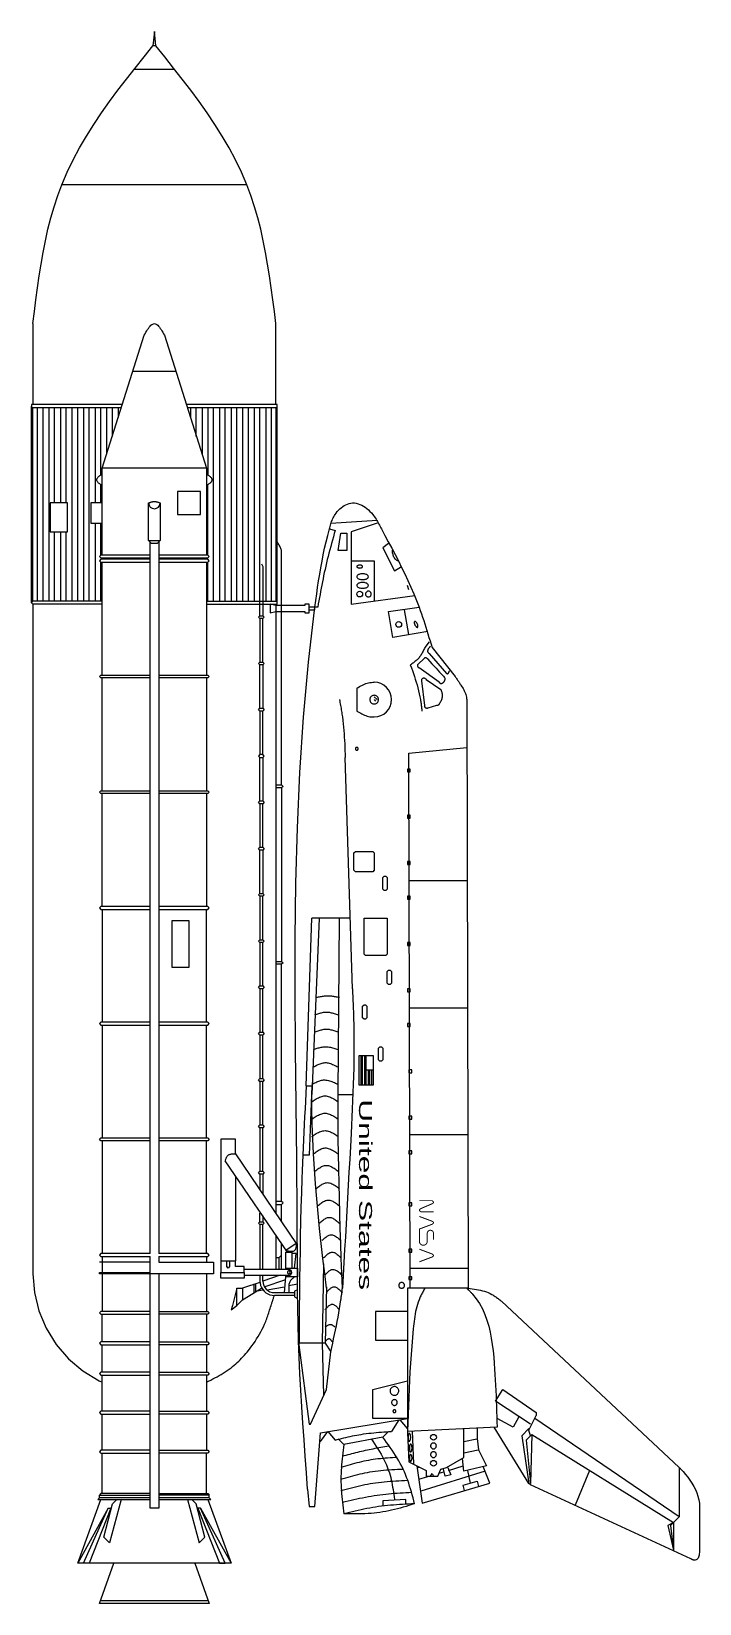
# Model space of a CAD drawing. Extents: x 15.5 to 22.4, y 3.8 to 19.9.
import ezdxf
from ezdxf.enums import TextEntityAlignment as Align

# ---------------------------------------------------------------- set-up
doc = ezdxf.new("R2010")
doc.units = 0
doc.header["$MEASUREMENT"] = 0
doc.layers.add('LAYER1', color=7, linetype='CONTINUOUS')
doc.styles.get("Standard").update_dxf_attribs({"font": ''})
doc.styles.get('Standard').set_extended_font_data('Vrinda')

msp = doc.modelspace()

# ---------------------------------------------------------------- texts
at = {"layer": 'LAYER1', "color": 7, "width": 1.639754}
msp.add_text('United States', height=0.1337, rotation=270, dxfattribs=at).set_placement((18.8781, 8.9559), (18.8781, 6.9948), align=Align.FIT)

# ---------------------------------------------------------------- linework, layer by layer
at = {"layer": 'LAYER1', "color": 7, "linetype": 'Continuous'}
for points in [[(16.7907, 19.7755), (16.7758, 19.924), (16.761, 19.7755)], [(15.5278, 16.9229), (15.543, 17.0458), (15.5586, 17.1684), (15.575, 17.2908), (15.5926, 17.4126), (15.6118, 17.5337), (15.633, 17.6541), (15.6567, 17.7734), (15.6831, 17.8916), (15.7127, 18.0084), (15.746, 18.1237), (15.7833, 18.2374), (15.825, 18.3492), (15.8798, 18.4777), (15.9406, 18.6037), (16.0069, 18.7274), (16.0782, 18.849), (16.1539, 18.9688), (16.2335, 19.087), (16.3164, 19.2038), (16.402, 19.3195), (16.4898, 19.4343), (16.5793, 19.5484), (16.6698, 19.662), (16.761, 19.7755)], [(16.7907, 19.7755), (16.761, 19.7755)], [(18.0238, 16.9229), (18.0086, 17.0458), (17.993, 17.1684), (17.9766, 17.2908), (17.959, 17.4126), (17.9398, 17.5337), (17.9186, 17.6541), (17.895, 17.7734), (17.8685, 17.8916), (17.8389, 18.0084), (17.8056, 18.1237), (17.7683, 18.2374), (17.7267, 18.3492), (17.6719, 18.4777), (17.611, 18.6037), (17.5447, 18.7274), (17.4734, 18.849), (17.3977, 18.9688), (17.3181, 19.087), (17.2353, 19.2038), (17.1497, 19.3195), (17.0618, 19.4343), (16.9724, 19.5484), (16.8818, 19.662), (16.7907, 19.7755)], [(16.5678, 19.5378), (16.9838, 19.5378)], [(17.7267, 18.3492), (15.825, 18.3492)], [(15.5278, 16.9229), (15.5278, 16.091)], [(16.241, 15.4372), (16.6718, 16.8041)], [(16.6718, 16.8041), (16.6805, 16.8189), (16.6892, 16.8335), (16.6978, 16.8477), (16.7065, 16.8613), (16.7152, 16.8741), (16.7238, 16.8858), (16.7325, 16.8963), (16.7412, 16.9053), (16.7498, 16.9127), (16.7585, 16.9183), (16.7671, 16.9217), (16.7758, 16.9229), (16.7845, 16.9217), (16.7931, 16.9183), (16.8018, 16.9127), (16.8105, 16.9053), (16.8191, 16.8963), (16.8278, 16.8858), (16.8365, 16.8741), (16.8451, 16.8613), (16.8538, 16.8477), (16.8625, 16.8335), (16.8711, 16.8189), (16.8798, 16.8041)], [(16.8798, 16.8041), (17.3107, 15.4372)], [(18.0238, 16.091), (18.0238, 16.9229)], [(16.553, 16.4327), (16.9987, 16.4327)], [(16.449, 16.091), (15.513, 16.091)], [(15.513, 16.091), (15.513, 16.0612), (16.4341, 16.0612)], [(15.513, 14.0556), (15.513, 16.0761)], [(15.5278, 14.0704), (15.5278, 16.0612)], [(15.5724, 16.0612), (15.5724, 14.0704)], [(15.6318, 14.0704), (15.6318, 16.0612)], [(15.6913, 16.0612), (15.6913, 14.0704)], [(15.7507, 15.0807), (15.7507, 16.0612)], [(15.8101, 16.0612), (15.8101, 15.0807)], [(15.8695, 15.0807), (15.8695, 16.0612)], [(15.929, 16.0612), (15.929, 14.0704)], [(15.9884, 14.0704), (15.9884, 16.0612)], [(16.0478, 16.0612), (16.0478, 14.0704)], [(16.1073, 14.0704), (16.1073, 16.0612)], [(16.1667, 16.0612), (16.1667, 15.0807)], [(16.2261, 15.363), (16.2261, 16.0612)], [(16.2855, 16.0612), (16.2855, 15.5858)], [(16.345, 15.7641), (16.345, 16.0612)], [(16.4044, 16.0612), (16.4044, 15.9572)], [(18.0386, 16.091), (17.1027, 16.091)], [(17.1175, 16.0612), (18.0386, 16.0612), (18.0386, 16.091)], [(17.1473, 16.0612), (17.1473, 15.9572)], [(17.2067, 15.7641), (17.2067, 16.0612)], [(17.2661, 16.0612), (17.2661, 15.5858)], [(17.3107, 14.0407), (18.0386, 14.0407), (18.0386, 16.0612)], [(17.3255, 16.0612), (17.3255, 15.363)], [(17.385, 14.0704), (17.385, 16.0612)], [(17.4444, 16.0612), (17.4444, 14.0704)], [(17.5038, 14.0704), (17.5038, 16.0612)], [(17.5632, 16.0612), (17.5632, 14.0704)], [(17.6227, 14.0704), (17.6227, 16.0612)], [(17.6821, 16.0612), (17.6821, 14.0704)], [(17.7415, 14.0704), (17.7415, 16.0612)], [(17.8009, 16.0612), (17.8009, 14.0704)], [(17.8604, 14.0704), (17.8604, 16.0612)], [(17.9198, 16.0612), (17.9198, 14.0704)], [(17.9792, 14.0704), (17.9792, 16.0612)], [(18.0238, 16.0612), (18.0238, 14.0704)], [(16.241, 15.3778), (16.2336, 15.3729), (16.2263, 15.3679), (16.2191, 15.363), (16.2124, 15.358), (16.206, 15.3531), (16.2001, 15.3481), (16.1949, 15.3432), (16.1903, 15.3382), (16.1866, 15.3332), (16.1839, 15.3283), (16.1821, 15.3233), (16.1815, 15.3184), (16.1821, 15.3134), (16.1839, 15.3085), (16.1866, 15.3035), (16.1903, 15.2986), (16.1949, 15.2936), (16.2001, 15.2887), (16.206, 15.2837), (16.2124, 15.2788), (16.2192, 15.2738), (16.2263, 15.2689), (16.2336, 15.2639), (16.241, 15.259)], [(17.3107, 15.4372), (16.241, 15.4372)], [(16.241, 14.5458), (16.241, 15.4372)], [(17.3107, 15.4372), (17.3107, 14.5458)], [(17.3107, 15.259), (17.3181, 15.2639), (17.3254, 15.2689), (17.3325, 15.2738), (17.3393, 15.2788), (17.3457, 15.2837), (17.3515, 15.2887), (17.3568, 15.2936), (17.3613, 15.2986), (17.365, 15.3035), (17.3678, 15.3085), (17.3695, 15.3134), (17.3701, 15.3184), (17.3695, 15.3233), (17.3678, 15.3283), (17.365, 15.3332), (17.3613, 15.3382), (17.3568, 15.3432), (17.3515, 15.3481), (17.3457, 15.3531), (17.3393, 15.358), (17.3325, 15.363), (17.3254, 15.3679), (17.3181, 15.3729), (17.3107, 15.3778)], [(16.2261, 15.0807), (16.2261, 15.2738)], [(17.2513, 15.1995), (17.0135, 15.1995), (17.0135, 14.9618), (17.2513, 14.9618), (17.2513, 15.1995)], [(17.3255, 14.5458), (17.3255, 15.2738)], [(15.8844, 15.0807), (15.7061, 15.0807), (15.7061, 14.7835), (15.8844, 14.7835), (15.8844, 15.0807)], [(16.241, 15.0807), (16.1221, 15.0807), (16.1221, 14.8727), (16.241, 14.8727)], [(16.7164, 15.0807), (16.7214, 15.0825), (16.7263, 15.0844), (16.7313, 15.0861), (16.7362, 15.0878), (16.7412, 15.0894), (16.7461, 15.0909), (16.7511, 15.0922), (16.756, 15.0933), (16.761, 15.0943), (16.7659, 15.095), (16.7709, 15.0954), (16.7758, 15.0955), (16.7808, 15.0954), (16.7857, 15.095), (16.7907, 15.0943), (16.7956, 15.0933), (16.8006, 15.0922), (16.8055, 15.0909), (16.8105, 15.0894), (16.8154, 15.0878), (16.8204, 15.0861), (16.8254, 15.0844), (16.8303, 15.0825), (16.8353, 15.0807)], [(16.8353, 14.6944), (16.8055, 14.6647), (16.7461, 14.6647), (16.7164, 14.6944), (16.7164, 15.0807)], [(16.8353, 15.0807), (16.8353, 14.6944)], [(18.2466, 7.1322), (18.2466, 7.1372), (18.2466, 7.1421), (18.2466, 7.1471), (18.2466, 7.1521), (18.2466, 7.157), (18.2466, 7.162), (18.2466, 7.1669), (18.2466, 7.1719), (18.2466, 7.1768), (18.2466, 7.1818), (18.2466, 7.1867), (18.2466, 7.1917), (18.2443, 7.7604), (18.2388, 8.3294), (18.2321, 8.8986), (18.226, 9.4679), (18.2224, 10.0371), (18.2232, 10.6062), (18.2302, 11.1751), (18.2454, 11.7435), (18.2706, 12.3115), (18.3077, 12.8788), (18.3585, 13.4453), (18.4249, 14.011), (18.434, 14.0786), (18.4435, 14.1461), (18.4533, 14.2136), (18.4636, 14.281), (18.4745, 14.3483), (18.4861, 14.4154), (18.4983, 14.4823), (18.5114, 14.549), (18.5254, 14.6155), (18.5404, 14.6817), (18.5564, 14.7476), (18.5735, 14.8132), (18.577, 14.8261), (18.5806, 14.8389), (18.5844, 14.8516), (18.5883, 14.8643), (18.5925, 14.8769), (18.597, 14.8895), (18.6018, 14.9019), (18.6071, 14.9142), (18.6127, 14.9263), (18.6189, 14.9383), (18.6256, 14.9502), (18.6329, 14.9618), (18.6437, 14.9771), (18.6555, 14.9919), (18.6683, 15.006), (18.682, 15.0193), (18.6964, 15.0318), (18.7115, 15.0431), (18.7272, 15.0532), (18.7434, 15.062), (18.76, 15.0693), (18.7769, 15.0749), (18.794, 15.0788), (18.8112, 15.0807), (18.8305, 15.0805), (18.8497, 15.0778), (18.8688, 15.073), (18.8877, 15.0662), (18.9062, 15.0575), (18.9243, 15.0472), (18.9419, 15.0355), (18.9589, 15.0225), (18.9752, 15.0084), (18.9908, 14.9935), (19.0055, 14.9779), (19.0192, 14.9618), (19.0285, 14.95), (19.0374, 14.938), (19.0458, 14.9259), (19.0537, 14.9137), (19.0613, 14.9014), (19.0687, 14.8889), (19.0757, 14.8764), (19.0825, 14.8639), (19.0891, 14.8513), (19.0956, 14.8386), (19.102, 14.8259), (19.1084, 14.8132)], [(16.1667, 14.8727), (16.1667, 14.0704)], [(16.2261, 14.5458), (16.2261, 14.8727)], [(18.5884, 14.8727), (19.0638, 14.9024)], [(19.0638, 14.8727), (18.7964, 14.7835), (18.7964, 14.0407), (19.4501, 14.1299)], [(15.7507, 14.0704), (15.7507, 14.7835)], [(15.8101, 14.7835), (15.8101, 14.0704)], [(15.8695, 14.0704), (15.8695, 14.7835)], [(18.6329, 14.7984), (18.6237, 14.7651), (18.6145, 14.7318), (18.6054, 14.6985), (18.5963, 14.6651), (18.5873, 14.6318), (18.5785, 14.5984), (18.5697, 14.565), (18.5612, 14.5315), (18.5528, 14.498), (18.5446, 14.4645), (18.5366, 14.4309), (18.5289, 14.3973), (18.5219, 14.3653), (18.515, 14.3332), (18.5084, 14.3011), (18.502, 14.269), (18.4957, 14.2368), (18.4896, 14.2046), (18.4835, 14.1724), (18.4776, 14.1402), (18.4718, 14.1079), (18.4661, 14.0756), (18.4603, 14.0433), (18.4546, 14.011)], [(18.5735, 14.8132), (18.6329, 14.7984)], [(18.7518, 14.7687), (18.7518, 14.5904), (18.6626, 14.5904), (18.6924, 14.7687), (18.7518, 14.7687)], [(19.1084, 14.8132), (19.1437, 14.7477), (19.1789, 14.682), (19.2139, 14.6163), (19.2484, 14.5503), (19.2824, 14.4842), (19.3158, 14.4178), (19.3484, 14.3511), (19.38, 14.2841), (19.4106, 14.2166), (19.44, 14.1486), (19.468, 14.0801), (19.4946, 14.011), (19.5071, 13.9769), (19.5192, 13.9426), (19.5311, 13.9082), (19.5426, 13.8737), (19.5539, 13.8391), (19.5649, 13.8044), (19.5758, 13.7696), (19.5865, 13.7348), (19.5971, 13.6999), (19.6076, 13.6649), (19.618, 13.63), (19.6284, 13.595)], [(16.7313, 14.5458), (16.2261, 14.5458), (16.2113, 14.531), (16.2261, 14.5161), (16.7313, 14.5161)], [(16.7164, 14.6944), (16.8353, 14.6944)], [(16.7313, 10.8168), (16.7313, 14.6795)], [(16.8204, 14.6795), (16.8204, 10.8168)], [(16.8204, 14.5161), (17.3255, 14.5161), (17.3404, 14.531), (17.3255, 14.5458), (16.8204, 14.5458)], [(18.0832, 14.5607), (18.0833, 14.5619), (18.0833, 14.5632), (18.0833, 14.5644), (18.0833, 14.5657), (18.0834, 14.5669), (18.0834, 14.5681), (18.0834, 14.5694), (18.0834, 14.5706), (18.0833, 14.5719), (18.0833, 14.5731), (18.0833, 14.5743), (18.0832, 14.5755), (18.0824, 14.5848), (18.0808, 14.5939), (18.0786, 14.6029), (18.0757, 14.6117), (18.0722, 14.6204), (18.0683, 14.6291), (18.064, 14.6376), (18.0593, 14.6461), (18.0544, 14.6545), (18.0493, 14.6629), (18.044, 14.6712), (18.0386, 14.6795)], [(18.0832, 14.0259), (18.0832, 14.5607)], [(19.1826, 14.6647), (19.1232, 14.6201), (19.2421, 14.3824), (19.3164, 14.427)], [(19.2272, 14.6053), (19.2238, 14.6026), (19.2212, 14.5986), (19.2194, 14.5933), (19.2186, 14.5868), (19.2188, 14.5793), (19.2198, 14.571), (19.2218, 14.562), (19.2247, 14.5527), (19.2272, 14.5458)], [(19.2866, 14.4864), (19.2825, 14.4852), (19.2777, 14.4856), (19.2724, 14.4874), (19.2667, 14.4906), (19.2608, 14.4952), (19.2547, 14.5011), (19.2488, 14.5081), (19.243, 14.5159), (19.2376, 14.5246), (19.2327, 14.5337), (19.2283, 14.5432), (19.2272, 14.5458)], [(16.7313, 14.5013), (16.2261, 14.5013), (16.2113, 14.4864), (16.2261, 14.4715), (16.7313, 14.4715)], [(16.2261, 14.0704), (16.2261, 14.4715)], [(16.241, 13.3127), (16.241, 14.4715)], [(16.8204, 14.4715), (17.3255, 14.4715), (17.3404, 14.4864), (17.3255, 14.5013), (16.8204, 14.5013)], [(17.3107, 14.4715), (17.3107, 13.3127)], [(17.3255, 14.0704), (17.3255, 14.4715)], [(17.8604, 13.9219), (17.8604, 14.4418)], [(17.8752, 14.4567), (17.8901, 14.427), (17.8901, 13.9219)], [(18.7964, 14.4864), (19.0341, 14.4864), (19.0341, 14.0704)], [(18.9152, 14.427), (18.9149, 14.4293), (18.9138, 14.4316), (18.912, 14.4337), (18.9095, 14.4357), (18.9065, 14.4375), (18.903, 14.439), (18.899, 14.4403), (18.8947, 14.4411), (18.8902, 14.4417), (18.8855, 14.4419), (18.8809, 14.4417), (18.8763, 14.4411), (18.872, 14.4403), (18.8681, 14.439), (18.8645, 14.4375), (18.8615, 14.4357), (18.8591, 14.4337), (18.8573, 14.4316), (18.8562, 14.4293), (18.8558, 14.427), (18.8562, 14.4247), (18.8573, 14.4224), (18.8591, 14.4202), (18.8615, 14.4182), (18.8645, 14.4165), (18.8681, 14.415), (18.872, 14.4137), (18.8763, 14.4128), (18.8809, 14.4123), (18.8855, 14.4121), (18.8902, 14.4123), (18.8947, 14.4128), (18.899, 14.4137), (18.903, 14.415), (18.9065, 14.4165), (18.9095, 14.4182), (18.912, 14.4202), (18.9138, 14.4224), (18.9149, 14.4247), (18.9152, 14.427)], [(18.9746, 14.323), (18.9739, 14.3276), (18.9717, 14.3322), (18.9682, 14.3365), (18.9633, 14.3405), (18.9572, 14.344), (18.9501, 14.347), (18.9422, 14.3495), (18.9336, 14.3512), (18.9245, 14.3523), (18.9152, 14.3527), (18.9059, 14.3523), (18.8969, 14.3512), (18.8882, 14.3495), (18.8803, 14.347), (18.8732, 14.344), (18.8672, 14.3405), (18.8623, 14.3365), (18.8587, 14.3322), (18.8565, 14.3276), (18.8558, 14.323), (18.8565, 14.3184), (18.8587, 14.3138), (18.8623, 14.3095), (18.8672, 14.3055), (18.8732, 14.302), (18.8803, 14.299), (18.8882, 14.2965), (18.8969, 14.2948), (18.9059, 14.2937), (18.9152, 14.2933), (18.9245, 14.2937), (18.9336, 14.2948), (18.9422, 14.2965), (18.9501, 14.299), (18.9572, 14.302), (18.9633, 14.3055), (18.9682, 14.3095), (18.9717, 14.3138), (18.9739, 14.3184), (18.9746, 14.323)], [(18.9746, 14.2339), (18.9739, 14.2385), (18.9717, 14.243), (18.9682, 14.2473), (18.9633, 14.2513), (18.9572, 14.2549), (18.9501, 14.2579), (18.9422, 14.2603), (18.9336, 14.2621), (18.9245, 14.2632), (18.9152, 14.2636), (18.9059, 14.2632), (18.8969, 14.2621), (18.8882, 14.2603), (18.8803, 14.2579), (18.8732, 14.2549), (18.8672, 14.2513), (18.8623, 14.2473), (18.8587, 14.243), (18.8565, 14.2385), (18.8558, 14.2339), (18.8565, 14.2292), (18.8587, 14.2247), (18.8623, 14.2204), (18.8672, 14.2164), (18.8732, 14.2129), (18.8803, 14.2098), (18.8882, 14.2074), (18.8969, 14.2056), (18.9059, 14.2045), (18.9152, 14.2042), (18.9245, 14.2045), (18.9336, 14.2056), (18.9422, 14.2074), (18.9501, 14.2098), (18.9572, 14.2129), (18.9633, 14.2164), (18.9682, 14.2204), (18.9717, 14.2247), (18.9739, 14.2292), (18.9746, 14.2339)], [(19.3906, 14.1893), (19.3758, 14.2339)], [(16.241, 14.0704), (15.513, 14.0704)], [(16.241, 14.0407), (15.5278, 14.0407), (15.513, 14.0556), (15.5278, 14.0704)], [(17.3107, 14.0704), (18.0386, 14.0704)], [(18.9746, 14.115), (18.9793, 14.1154), (18.9838, 14.1165), (18.9881, 14.1182), (18.9921, 14.1207), (18.9957, 14.1237), (18.9987, 14.1272), (19.0011, 14.1312), (19.0029, 14.1355), (19.004, 14.1401), (19.0044, 14.1447), (19.004, 14.1494), (19.0029, 14.1539), (19.0011, 14.1582), (18.9987, 14.1622), (18.9957, 14.1657), (18.9921, 14.1687), (18.9881, 14.1712), (18.9838, 14.173), (18.9793, 14.174), (18.9746, 14.1744), (18.97, 14.174), (18.9654, 14.173), (18.9611, 14.1712), (18.9571, 14.1687), (18.9536, 14.1657), (18.9506, 14.1622), (18.9481, 14.1582), (18.9463, 14.1539), (18.9452, 14.1494), (18.9449, 14.1447), (18.9452, 14.1401), (18.9463, 14.1355), (18.9481, 14.1312), (18.9506, 14.1272), (18.9536, 14.1237), (18.9571, 14.1207), (18.9611, 14.1182), (18.9654, 14.1165), (18.97, 14.1154), (18.9746, 14.115)], [(15.5278, 14.0407), (15.5278, 8.4545)], [(17.8604, 13.9219), (17.8901, 13.9219), (17.9049, 13.907), (17.8901, 13.8921), (17.8604, 13.8921), (17.8455, 13.907), (17.8604, 13.9219)], [(17.8604, 13.8921), (17.8604, 13.4464), (17.8901, 13.4464), (17.9049, 13.4316), (17.8901, 13.4167), (17.8604, 13.4167), (17.8455, 13.4316), (17.8604, 13.4464)], [(17.8901, 13.4464), (17.8901, 13.8921)], [(18.0238, 14.0259), (17.9644, 14.0407), (17.9644, 13.9516), (18.0238, 13.9664), (18.0832, 13.9664), (18.0832, 14.0259), (18.0238, 14.0259)], [(18.0238, 14.0407), (18.0238, 8.4545)], [(18.0832, 13.9664), (18.3209, 13.9664), (18.3209, 13.9516), (18.3655, 13.9516), (18.3655, 14.0407), (18.3209, 14.0407), (18.3209, 14.0259), (18.0832, 14.0259)], [(18.0832, 12.1836), (18.0832, 13.9664)], [(18.3655, 13.9813), (18.4249, 13.9813), (18.4249, 14.011), (18.3655, 14.011)], [(18.4546, 14.011), (18.4249, 14.011)], [(19.5838, 13.7584), (19.2272, 13.699), (19.1826, 13.9664), (19.4946, 14.011)], [(19.3906, 13.7287), (19.3461, 13.9813)], [(19.4798, 13.803), (19.4815, 13.8043), (19.4828, 13.8063), (19.4837, 13.809), (19.4841, 13.8122), (19.484, 13.816), (19.4835, 13.8202), (19.4825, 13.8246), (19.481, 13.8293), (19.4792, 13.8341), (19.4771, 13.8388), (19.4746, 13.8433), (19.4719, 13.8477), (19.469, 13.8516), (19.466, 13.8551), (19.463, 13.858), (19.46, 13.8603), (19.4572, 13.8619), (19.4545, 13.8628), (19.4522, 13.863), (19.4501, 13.8624), (19.4484, 13.8611), (19.447, 13.8591), (19.4462, 13.8564), (19.4458, 13.8532), (19.4458, 13.8494), (19.4464, 13.8453), (19.4474, 13.8408), (19.4488, 13.8361), (19.4506, 13.8314), (19.4528, 13.8266), (19.4553, 13.8221), (19.458, 13.8178), (19.4609, 13.8138), (19.4638, 13.8103), (19.4668, 13.8074), (19.4698, 13.8051), (19.4726, 13.8035), (19.4753, 13.8026), (19.4777, 13.8024), (19.4798, 13.803)], [(19.5541, 13.595), (19.5498, 13.5858), (19.5455, 13.5766), (19.5411, 13.5674), (19.5367, 13.5583), (19.5321, 13.5493), (19.5274, 13.5404), (19.5226, 13.5317), (19.5175, 13.5231), (19.5122, 13.5147), (19.5066, 13.5066), (19.5008, 13.4987), (19.4946, 13.491), (19.4883, 13.4839), (19.4817, 13.477), (19.4749, 13.4703), (19.4678, 13.4638), (19.4605, 13.4576), (19.453, 13.4514), (19.4453, 13.4454), (19.4375, 13.4396), (19.4296, 13.4338), (19.4216, 13.428), (19.4136, 13.4224), (19.4055, 13.4167)], [(19.5986, 13.6544), (19.5541, 13.595)], [(19.6135, 13.6099), (19.6103, 13.6065), (19.6071, 13.6032), (19.604, 13.5999), (19.601, 13.5964), (19.5981, 13.593), (19.5953, 13.5894), (19.5928, 13.5857), (19.5904, 13.5819), (19.5883, 13.578), (19.5865, 13.5739), (19.585, 13.5697), (19.5838, 13.5653), (19.5835, 13.564), (19.5833, 13.5627), (19.5831, 13.5614), (19.5829, 13.5602), (19.5828, 13.5589), (19.5828, 13.5576), (19.5828, 13.5564), (19.5828, 13.5551), (19.5829, 13.5539), (19.5831, 13.5527), (19.5834, 13.5515), (19.5838, 13.5504), (19.5844, 13.5489), (19.5852, 13.5474), (19.5861, 13.5461), (19.5872, 13.5447), (19.5884, 13.5435), (19.5897, 13.5423), (19.591, 13.5411), (19.5925, 13.5399), (19.594, 13.5388), (19.5955, 13.5377), (19.597, 13.5366), (19.5986, 13.5356)], [(19.6284, 13.595), (19.8661, 13.2979)], [(17.8901, 13.4167), (17.8901, 12.971), (17.9049, 12.9561), (17.8901, 12.9413), (17.8752, 12.9413), (17.8604, 12.9413), (17.8455, 12.9561), (17.8604, 12.971), (17.8901, 12.971)], [(17.8604, 12.971), (17.8604, 13.4167)], [(19.4055, 13.4167), (19.416, 13.3874), (19.4264, 13.358), (19.4366, 13.3286), (19.4467, 13.2992), (19.4564, 13.2697), (19.4657, 13.2401), (19.4746, 13.2105), (19.4829, 13.1807), (19.4907, 13.1508), (19.4977, 13.1207), (19.504, 13.0905), (19.5095, 13.0601), (19.5111, 13.0503), (19.5126, 13.0404), (19.514, 13.0306), (19.5153, 13.0207), (19.5166, 13.0108), (19.5178, 13.0009), (19.519, 12.991), (19.5201, 12.981), (19.5212, 12.9711), (19.5223, 12.9612), (19.5233, 12.9512), (19.5244, 12.9413)], [(19.4798, 13.4167), (19.4796, 13.4154), (19.4794, 13.4141), (19.4793, 13.4128), (19.4791, 13.4115), (19.479, 13.4102), (19.479, 13.409), (19.4789, 13.4077), (19.479, 13.4065), (19.4791, 13.4053), (19.4792, 13.4041), (19.4795, 13.403), (19.4798, 13.4019), (19.4804, 13.4004), (19.4811, 13.3989), (19.4821, 13.3976), (19.4831, 13.3962), (19.4843, 13.395), (19.4856, 13.3938), (19.4869, 13.3926), (19.4884, 13.3914), (19.4899, 13.3903), (19.4914, 13.3892), (19.493, 13.3881), (19.4946, 13.387)], [(19.5541, 13.491), (19.4798, 13.4167)], [(19.5541, 13.491), (19.5554, 13.4912), (19.5567, 13.4914), (19.558, 13.4915), (19.5593, 13.4917), (19.5606, 13.4918), (19.5618, 13.4918), (19.5631, 13.4919), (19.5643, 13.4918), (19.5655, 13.4917), (19.5667, 13.4916), (19.5678, 13.4913), (19.5689, 13.491), (19.5704, 13.4904), (19.5718, 13.4896), (19.5732, 13.4887), (19.5745, 13.4877), (19.5758, 13.4865), (19.577, 13.4852), (19.5782, 13.4838), (19.5794, 13.4824), (19.5805, 13.4809), (19.5816, 13.4793), (19.5827, 13.4777), (19.5838, 13.4761)], [(19.5838, 13.4761), (19.6059, 13.4521), (19.6278, 13.4285), (19.649, 13.4054), (19.6693, 13.3834), (19.6884, 13.3628), (19.706, 13.3437), (19.7217, 13.3267), (19.7353, 13.312), (19.7464, 13.2999), (19.7548, 13.2909), (19.7601, 13.2851), (19.7621, 13.283), (19.7621, 13.283), (19.7621, 13.283), (19.7621, 13.283), (19.7621, 13.283), (19.7621, 13.283), (19.7621, 13.283), (19.7621, 13.283), (19.7621, 13.283), (19.7621, 13.283), (19.7621, 13.283), (19.7621, 13.283), (19.7621, 13.283)], [(19.5986, 13.5356), (19.7769, 13.3276)], [(16.7313, 13.283), (16.2261, 13.283), (16.2113, 13.2979), (16.2261, 13.3127), (16.7313, 13.3127)], [(16.241, 12.1241), (16.241, 13.283)], [(16.8204, 13.3127), (17.3255, 13.3127), (17.3404, 13.2979), (17.3255, 13.283), (16.8204, 13.283)], [(17.3107, 13.283), (17.3107, 12.1241)], [(19.7026, 13.2384), (19.4946, 13.387)], [(19.5244, 13.2533), (19.5242, 13.2545), (19.524, 13.2558), (19.5238, 13.257), (19.5237, 13.2583), (19.5236, 13.2595), (19.5235, 13.2608), (19.5235, 13.262), (19.5236, 13.2633), (19.5236, 13.2645), (19.5238, 13.2657), (19.524, 13.2669), (19.5244, 13.2681), (19.525, 13.2698), (19.5257, 13.2715), (19.5267, 13.2731), (19.5277, 13.2746), (19.5289, 13.2761), (19.5302, 13.2775), (19.5315, 13.2787), (19.533, 13.2799), (19.5345, 13.2809), (19.536, 13.2818), (19.5376, 13.2825), (19.5392, 13.283), (19.5417, 13.2835), (19.5442, 13.2835), (19.5467, 13.2831), (19.5492, 13.2823), (19.5517, 13.2813), (19.5541, 13.2799), (19.5566, 13.2783), (19.5591, 13.2765), (19.5615, 13.2746), (19.564, 13.2725), (19.5665, 13.2703), (19.5689, 13.2681)], [(19.5541, 13.0007), (19.5244, 13.2533)], [(19.5689, 13.2681), (19.7175, 13.1641)], [(19.7621, 13.283), (19.7616, 13.2791), (19.7611, 13.2752), (19.7605, 13.2714), (19.7599, 13.2675), (19.7591, 13.2637), (19.7581, 13.2599), (19.757, 13.2562), (19.7556, 13.2525), (19.754, 13.2489), (19.7521, 13.2453), (19.7498, 13.2418), (19.7472, 13.2384), (19.7451, 13.2361), (19.7429, 13.2338), (19.7405, 13.2317), (19.738, 13.2297), (19.7355, 13.2279), (19.7329, 13.2263), (19.7302, 13.225), (19.7276, 13.224), (19.7249, 13.2233), (19.7224, 13.223), (19.7199, 13.223), (19.7175, 13.2236), (19.7161, 13.2241), (19.7147, 13.2249), (19.7133, 13.2258), (19.712, 13.2268), (19.7108, 13.228), (19.7096, 13.2293), (19.7084, 13.2307), (19.7072, 13.2321), (19.706, 13.2336), (19.7049, 13.2352), (19.7037, 13.2368), (19.7026, 13.2384)], [(19.7769, 13.3276), (19.7783, 13.3274), (19.7796, 13.3272), (19.7809, 13.3271), (19.7822, 13.327), (19.7835, 13.3269), (19.7848, 13.3268), (19.7861, 13.3268), (19.7873, 13.3268), (19.7885, 13.3269), (19.7896, 13.327), (19.7907, 13.3273), (19.7918, 13.3276), (19.7939, 13.3285), (19.7959, 13.3299), (19.7976, 13.3316), (19.7991, 13.3337), (19.8004, 13.336), (19.8016, 13.3386), (19.8026, 13.3414), (19.8035, 13.3443), (19.8044, 13.3474), (19.8052, 13.3507), (19.8059, 13.354), (19.8066, 13.3573)], [(19.8661, 13.2979), (19.871, 13.2906), (19.876, 13.2833), (19.881, 13.276), (19.886, 13.2686), (19.8909, 13.2613), (19.8959, 13.2539), (19.9009, 13.2465), (19.9058, 13.239), (19.9107, 13.2315), (19.9157, 13.224), (19.9206, 13.2164), (19.9255, 13.2087), (19.9328, 13.1972), (19.9399, 13.1854), (19.9469, 13.1736), (19.9535, 13.1616), (19.9598, 13.1494), (19.9655, 13.1371), (19.9707, 13.1247), (19.9753, 13.1121), (19.979, 13.0993), (19.982, 13.0864), (19.9839, 13.0733), (19.9849, 13.0601), (19.9849, 13.0589), (19.985, 13.0577), (19.985, 13.0564), (19.985, 13.0552), (19.985, 13.054), (19.985, 13.0527), (19.985, 13.0515), (19.985, 13.0502), (19.985, 13.049), (19.9849, 13.0478), (19.9849, 13.0465), (19.9849, 13.0453)], [(18.8558, 13.179), (18.869, 13.1862), (18.8822, 13.1933), (18.8955, 13.2003), (18.9088, 13.2069), (18.9222, 13.2132), (18.9357, 13.219), (18.9493, 13.2242), (18.963, 13.2288), (18.9768, 13.2326), (18.9907, 13.2355), (19.0049, 13.2375), (19.0192, 13.2384), (19.0204, 13.2385), (19.0217, 13.2385), (19.0229, 13.2385), (19.0242, 13.2385), (19.0254, 13.2385), (19.0266, 13.2385), (19.0279, 13.2385), (19.0291, 13.2385), (19.0303, 13.2385), (19.0316, 13.2385), (19.0328, 13.2384), (19.0341, 13.2384)], [(18.8558, 13.179), (18.8558, 12.9413)], [(19.0341, 13.1047), (19.0271, 13.1042), (19.0203, 13.1025), (19.0138, 13.0999), (19.0079, 13.0962), (19.0026, 13.0917), (18.998, 13.0863), (18.9944, 13.0804), (18.9917, 13.0739), (18.9901, 13.0671), (18.9895, 13.0601), (18.9901, 13.0532), (18.9917, 13.0464), (18.9944, 13.0399), (18.998, 13.0339), (19.0026, 13.0286), (19.0079, 13.0241), (19.0138, 13.0204), (19.0203, 13.0177), (19.0271, 13.0161), (19.0341, 13.0155), (19.041, 13.0161), (19.0478, 13.0177), (19.0543, 13.0204), (19.0603, 13.0241), (19.0656, 13.0286), (19.0701, 13.0339), (19.0738, 13.0399), (19.0764, 13.0464), (19.0781, 13.0532), (19.0786, 13.0601), (19.0781, 13.0671), (19.0764, 13.0739), (19.0738, 13.0804), (19.0701, 13.0863), (19.0656, 13.0917), (19.0603, 13.0962), (19.0543, 13.0999), (19.0478, 13.1025), (19.041, 13.1042), (19.0341, 13.1047)], [(19.0341, 13.0899), (19.0638, 13.0601)], [(19.7175, 13.1641), (19.719, 13.1604), (19.7206, 13.1567), (19.7221, 13.1531), (19.7235, 13.1494), (19.725, 13.1457), (19.7263, 13.142), (19.7276, 13.1382), (19.7288, 13.1345), (19.7299, 13.1308), (19.7308, 13.1271), (19.7317, 13.1233), (19.7324, 13.1196), (19.7334, 13.1109), (19.7336, 13.1022), (19.7332, 13.0934), (19.732, 13.0846), (19.7302, 13.0758), (19.7277, 13.0671), (19.7247, 13.0583), (19.7212, 13.0496), (19.7172, 13.041), (19.7127, 13.0324), (19.7078, 13.024), (19.7026, 13.0156), (19.7016, 13.014), (19.7005, 13.0124), (19.6994, 13.0108), (19.6983, 13.0093), (19.6971, 13.0079), (19.6959, 13.0065), (19.6947, 13.0052), (19.6934, 13.004), (19.6921, 13.003), (19.6907, 13.0021), (19.6893, 13.0013), (19.6878, 13.0007), (19.6867, 13.0004), (19.6855, 13.0002), (19.6843, 13), (19.6831, 12.9999), (19.6819, 12.9999), (19.6807, 12.9999), (19.6794, 13), (19.6781, 13.0001), (19.6768, 13.0002), (19.6755, 13.0004), (19.6742, 13.0005), (19.6729, 13.0007)], [(17.8604, 12.9413), (17.8604, 12.4956), (17.8455, 12.4807), (17.8604, 12.4659), (17.8901, 12.4659), (17.9049, 12.4807), (17.8901, 12.4956), (17.8604, 12.4956)], [(17.8901, 12.4956), (17.8901, 12.9413)], [(18.6775, 13.0601), (18.6802, 13.0453), (18.6829, 13.0305), (18.6855, 13.0156), (18.6882, 13.0008), (18.6908, 12.986), (18.6933, 12.9711), (18.6958, 12.9563), (18.6983, 12.9414), (18.7006, 12.9265), (18.7029, 12.9117), (18.7051, 12.8968), (18.7072, 12.8819), (18.7117, 12.8474), (18.7156, 12.813), (18.7191, 12.7784), (18.7221, 12.7438), (18.7248, 12.7092), (18.7272, 12.6745), (18.7292, 12.6398), (18.731, 12.605), (18.7327, 12.5703), (18.7342, 12.5355), (18.7356, 12.5007), (18.7369, 12.4659)], [(18.8558, 12.9413), (18.869, 12.9341), (18.8822, 12.9269), (18.8955, 12.92), (18.9088, 12.9134), (18.9222, 12.9071), (18.9357, 12.9013), (18.9493, 12.8961), (18.963, 12.8915), (18.9768, 12.8878), (18.9907, 12.8848), (19.0049, 12.8828), (19.0192, 12.8819), (19.0204, 12.8818), (19.0217, 12.8818), (19.0229, 12.8818), (19.0242, 12.8818), (19.0254, 12.8818), (19.0266, 12.8818), (19.0279, 12.8818), (19.0291, 12.8818), (19.0303, 12.8818), (19.0316, 12.8818), (19.0328, 12.8819), (19.0341, 12.8819)], [(19.0341, 13.0601), (19.0489, 13.0453)], [(19.5838, 12.971), (19.5838, 12.971), (19.5838, 12.971), (19.5838, 12.971), (19.5838, 12.971), (19.5838, 12.971), (19.5839, 12.971), (19.5839, 12.971), (19.5839, 12.971), (19.5838, 12.971), (19.5838, 12.971), (19.5838, 12.971), (19.5838, 12.971), (19.5834, 12.971), (19.5828, 12.9709), (19.5819, 12.9708), (19.5808, 12.9707), (19.5796, 12.9706), (19.5782, 12.9705), (19.5767, 12.9705), (19.5751, 12.9705), (19.5735, 12.9705), (19.572, 12.9706), (19.5704, 12.9708), (19.5689, 12.971), (19.5659, 12.9719), (19.5634, 12.9732), (19.5613, 12.9748), (19.5595, 12.9769), (19.5581, 12.9792), (19.557, 12.9818), (19.5561, 12.9846), (19.5555, 12.9876), (19.555, 12.9907), (19.5546, 12.994), (19.5543, 12.9973), (19.5541, 13.0007)], [(19.6729, 13.0007), (19.5838, 12.971)], [(19.9849, 13.0453), (19.9998, 6.9985)], [(17.8901, 12.4659), (17.8901, 12.0202), (17.9049, 12.0053), (17.8901, 11.9904), (17.8604, 11.9904), (17.8455, 12.0053), (17.8604, 12.0202), (17.8901, 12.0202)], [(17.8604, 12.0202), (17.8604, 12.4659)], [(18.8112, 10.0888), (18.7369, 12.4659)], [(18.8558, 12.5401), (18.8581, 12.5403), (18.8604, 12.5409), (18.8625, 12.5418), (18.8645, 12.543), (18.8663, 12.5445), (18.8678, 12.5463), (18.869, 12.5483), (18.8699, 12.5504), (18.8704, 12.5527), (18.8706, 12.555), (18.8704, 12.5574), (18.8699, 12.5596), (18.869, 12.5618), (18.8678, 12.5638), (18.8663, 12.5656), (18.8645, 12.5671), (18.8625, 12.5683), (18.8604, 12.5692), (18.8581, 12.5697), (18.8558, 12.5699), (18.8535, 12.5697), (18.8512, 12.5692), (18.849, 12.5683), (18.847, 12.5671), (18.8453, 12.5656), (18.8438, 12.5638), (18.8425, 12.5618), (18.8416, 12.5596), (18.8411, 12.5574), (18.8409, 12.555), (18.8411, 12.5527), (18.8416, 12.5504), (18.8425, 12.5483), (18.8438, 12.5463), (18.8453, 12.5445), (18.847, 12.543), (18.849, 12.5418), (18.8512, 12.5409), (18.8535, 12.5403), (18.8558, 12.5401)], [(19.4055, 7.0134), (19.3906, 12.5104), (19.9849, 12.5699)], [(19.4055, 12.3173), (19.4055, 12.347), (19.3758, 12.347), (19.3758, 12.3173), (19.4055, 12.3173)], [(16.7313, 12.0944), (16.2261, 12.0944), (16.2113, 12.1093), (16.2261, 12.1241), (16.7313, 12.1241)], [(16.8204, 12.1241), (17.3255, 12.1241), (17.3404, 12.1093), (17.3255, 12.0944), (16.8353, 12.0944), (16.8204, 12.0944)], [(18.0238, 12.1836), (18.0832, 12.1836), (18.0981, 12.1687), (18.0832, 12.1539), (18.0238, 12.1539)], [(18.0832, 12.1539), (18.0832, 10.371), (18.0981, 10.3562), (18.0832, 10.3413), (18.0238, 10.3413)], [(16.241, 10.9356), (16.241, 12.0944)], [(17.3107, 12.0944), (17.3107, 10.9356)], [(17.8604, 11.9904), (17.8604, 11.5448), (17.8901, 11.5448), (17.9049, 11.5299), (17.8901, 11.515), (17.8604, 11.515), (17.8455, 11.5299), (17.8604, 11.5448)], [(17.8901, 11.5448), (17.8901, 11.9904)], [(19.4055, 11.8419), (19.4055, 11.8716), (19.3758, 11.8716), (19.3758, 11.8419), (19.4055, 11.8419)], [(17.8901, 11.515), (17.8901, 11.0693), (17.9049, 11.0545), (17.8901, 11.0396), (17.8604, 11.0396), (17.8455, 11.0545), (17.8604, 11.0693), (17.8901, 11.0693)], [(17.8604, 11.0693), (17.8604, 11.515)], [(19.0341, 11.307), (19.0192, 11.2922), (18.8409, 11.2922), (18.8261, 11.307), (18.8261, 11.4853), (18.8409, 11.5002), (19.0192, 11.5002), (19.0341, 11.4853), (19.0341, 11.307)], [(19.4055, 11.3665), (19.4055, 11.3962), (19.3758, 11.3962), (19.3758, 11.3665), (19.4055, 11.3665)], [(19.1678, 11.2328), (19.1678, 11.1139), (19.1529, 11.099), (19.1381, 11.099), (19.1232, 11.1139), (19.1232, 11.2328), (19.1381, 11.2476), (19.1529, 11.2476), (19.1678, 11.2328)], [(19.3906, 11.203), (19.9849, 11.203)], [(17.8604, 11.0396), (17.8604, 10.5939), (17.8901, 10.5939), (17.9049, 10.579), (17.8901, 10.5642), (17.8604, 10.5642), (17.8455, 10.579), (17.8604, 10.5939)], [(17.8901, 10.5939), (17.8901, 11.0396)], [(19.4055, 11.0099), (19.4055, 11.0396), (19.3758, 11.0396), (19.3758, 11.0099), (19.4055, 11.0099)], [(16.7313, 10.9356), (16.2261, 10.9356), (16.2113, 10.9208), (16.2261, 10.9059), (16.7313, 10.9059)], [(16.241, 10.9059), (16.241, 9.747)], [(16.8204, 10.9059), (17.3255, 10.9059), (17.3404, 10.9208), (17.3255, 10.9356), (16.8204, 10.9356)], [(17.3107, 9.747), (17.3107, 10.9059)], [(16.7313, 7.3699), (16.7313, 10.8168)], [(16.8204, 10.8168), (16.8204, 7.3699)], [(17.1324, 10.787), (16.9541, 10.787), (16.9541, 10.3116), (17.1324, 10.3116), (17.1324, 10.787)], [(18.3358, 9.0934), (18.3952, 10.8168)], [(18.7815, 10.8168), (18.3952, 10.8168)], [(18.4695, 10.8168), (18.3952, 9.0042)], [(18.6626, 9.0042), (18.6775, 10.8168)], [(18.9301, 10.8168), (19.1678, 10.8168), (19.1678, 10.4453), (19.1529, 10.4305), (18.9449, 10.4305), (18.9301, 10.4453), (18.9301, 10.8168)], [(17.8604, 10.5642), (17.8604, 10.1185), (17.8901, 10.1185), (17.9049, 10.1036), (17.8901, 10.0888), (17.8604, 10.0888), (17.8455, 10.1036), (17.8604, 10.1185)], [(17.8901, 10.1185), (17.8901, 10.5642)], [(19.4055, 10.5345), (19.4055, 10.5642), (19.3758, 10.5642), (19.3758, 10.5345), (19.4055, 10.5345)], [(18.0238, 10.371), (18.0832, 10.371)], [(18.0832, 7.9048), (18.0832, 10.3413)], [(19.2124, 10.1482), (19.1975, 10.1333), (19.1826, 10.1333), (19.1678, 10.1482), (19.1678, 10.267), (19.1826, 10.2819), (19.1975, 10.2819), (19.2124, 10.267), (19.2124, 10.1482)], [(17.8604, 10.0888), (17.8604, 9.643), (17.8901, 9.643), (17.9049, 9.6282), (17.8901, 9.6133), (17.8604, 9.6133), (17.8455, 9.6282), (17.8604, 9.643)], [(17.8901, 9.643), (17.8901, 10.0888)], [(18.6775, 9.9996), (18.6676, 10.0015), (18.6577, 10.0033), (18.6478, 10.0051), (18.6379, 10.0068), (18.628, 10.0084), (18.6181, 10.0098), (18.6082, 10.0112), (18.5983, 10.0123), (18.5884, 10.0132), (18.5785, 10.0139), (18.5685, 10.0143), (18.5586, 10.0145), (18.5487, 10.0143), (18.5388, 10.0139), (18.5289, 10.0132), (18.519, 10.0123), (18.5091, 10.0112), (18.4992, 10.0098), (18.4893, 10.0084), (18.4794, 10.0068), (18.4695, 10.0051), (18.4596, 10.0033), (18.4497, 10.0015), (18.4398, 9.9996)], [(18.8112, 10.0888), (18.8128, 10.0492), (18.8144, 10.0095), (18.816, 9.9699), (18.8175, 9.9303), (18.819, 9.8907), (18.8203, 9.8511), (18.8216, 9.8115), (18.8228, 9.7718), (18.8238, 9.7322), (18.8248, 9.6926), (18.8255, 9.653), (18.8261, 9.6133), (18.8267, 9.5292), (18.8265, 9.445), (18.8256, 9.3608), (18.8241, 9.2766), (18.822, 9.1924), (18.8193, 9.1082), (18.8163, 9.024), (18.8128, 8.9398), (18.809, 8.8556), (18.8049, 8.7714), (18.8007, 8.6872), (18.7964, 8.6031), (18.7894, 8.4705), (18.7823, 8.338), (18.7751, 8.2055), (18.7678, 8.073), (18.7604, 7.9405), (18.753, 7.808), (18.7454, 7.6755), (18.7379, 7.5431), (18.7302, 7.4107), (18.7226, 7.2782), (18.7149, 7.1458), (18.7072, 7.0134)], [(19.4055, 10.059), (19.4055, 10.0888), (19.3758, 10.0888), (19.3758, 10.059), (19.4055, 10.059)], [(18.9152, 9.9105), (18.9301, 9.9253), (18.9449, 9.9253), (18.9598, 9.9105), (18.9598, 9.7916), (18.9449, 9.7768), (18.9301, 9.7768), (18.9152, 9.7916), (18.9152, 9.9105)], [(19.3906, 9.8956), (19.9998, 9.8956)], [(16.7313, 9.747), (16.2261, 9.747), (16.2113, 9.7322), (16.2261, 9.7173), (16.7313, 9.7173)], [(16.241, 9.7173), (16.241, 8.5585)], [(16.8204, 9.7173), (17.3255, 9.7173), (17.3404, 9.7322), (17.3255, 9.747), (16.8204, 9.747)], [(17.3107, 8.5585), (17.3107, 9.7173)], [(18.4249, 9.8213), (18.4348, 9.825), (18.4447, 9.8287), (18.4546, 9.8322), (18.4646, 9.8356), (18.4745, 9.8388), (18.4844, 9.8418), (18.4943, 9.8444), (18.5042, 9.8466), (18.5141, 9.8485), (18.524, 9.8499), (18.5339, 9.8507), (18.5438, 9.851), (18.5537, 9.8507), (18.5636, 9.8499), (18.5735, 9.8485), (18.5834, 9.8466), (18.5933, 9.8444), (18.6032, 9.8418), (18.6131, 9.8388), (18.623, 9.8356), (18.6329, 9.8322), (18.6428, 9.8287), (18.6527, 9.825), (18.6626, 9.8213)], [(19.4055, 9.7025), (19.4055, 9.7322), (19.3758, 9.7322), (19.3758, 9.7025), (19.4055, 9.7025)], [(17.8604, 9.6133), (17.8604, 9.1677), (17.8901, 9.1677), (17.9049, 9.1528), (17.8901, 9.1379), (17.8604, 9.1379), (17.8455, 9.1528), (17.8604, 9.1677)], [(17.8901, 9.1677), (17.8901, 9.6133)], [(18.6626, 9.643), (18.6527, 9.6468), (18.6428, 9.6504), (18.6329, 9.654), (18.623, 9.6574), (18.6131, 9.6606), (18.6032, 9.6635), (18.5933, 9.6661), (18.5834, 9.6684), (18.5735, 9.6702), (18.5636, 9.6716), (18.5537, 9.6725), (18.5438, 9.6728), (18.5339, 9.6725), (18.524, 9.6716), (18.5141, 9.6702), (18.5042, 9.6684), (18.4943, 9.6661), (18.4844, 9.6635), (18.4745, 9.6606), (18.4645, 9.6574), (18.4546, 9.654), (18.4447, 9.6504), (18.4348, 9.6468), (18.4249, 9.643)], [(18.4101, 9.4648), (18.42, 9.4684), (18.4299, 9.4719), (18.4398, 9.4753), (18.4496, 9.4786), (18.4595, 9.4817), (18.4694, 9.4846), (18.4793, 9.4872), (18.4893, 9.4895), (18.4992, 9.4914), (18.5091, 9.4929), (18.519, 9.494), (18.5289, 9.4945), (18.54, 9.4945), (18.5512, 9.4938), (18.5623, 9.4925), (18.5734, 9.4907), (18.5846, 9.4885), (18.5957, 9.4859), (18.6068, 9.4829), (18.618, 9.4796), (18.6292, 9.4761), (18.6403, 9.4724), (18.6515, 9.4686), (18.6626, 9.4648)], [(19.0266, 9.4016), (18.8781, 9.4016), (18.8781, 9.1045), (19.0266, 9.1045), (19.0266, 9.4016)], [(18.8966, 9.4016), (18.8966, 9.1045)], [(18.9152, 9.1045), (18.9152, 9.4016)], [(18.9338, 9.4016), (18.9338, 9.1045)], [(19.0266, 9.2531), (18.9524, 9.2531), (18.9524, 9.4016)], [(19.0935, 9.4945), (19.1084, 9.4945), (19.1232, 9.4796), (19.1232, 9.3608), (19.1084, 9.3459), (19.0935, 9.3459), (19.0786, 9.3608), (19.0786, 9.4796), (19.0935, 9.4945)], [(18.4101, 9.2865), (18.42, 9.2919), (18.4298, 9.2972), (18.4397, 9.3023), (18.4496, 9.3073), (18.4595, 9.312), (18.4694, 9.3163), (18.4793, 9.3202), (18.4892, 9.3236), (18.4991, 9.3265), (18.509, 9.3287), (18.519, 9.3303), (18.5289, 9.331), (18.54, 9.331), (18.5511, 9.3299), (18.5622, 9.328), (18.5733, 9.3254), (18.5845, 9.322), (18.5956, 9.318), (18.6068, 9.3136), (18.6179, 9.3087), (18.6291, 9.3034), (18.6403, 9.2979), (18.6515, 9.2923), (18.6626, 9.2865)], [(18.9524, 9.1045), (18.9524, 9.2531)], [(18.9709, 9.2531), (18.9709, 9.1045)], [(18.9895, 9.1045), (18.9895, 9.2531)], [(19.0081, 9.2531), (19.0081, 9.1045)], [(19.4204, 9.2271), (19.4204, 9.2568), (19.3906, 9.2568), (19.3906, 9.2271), (19.4204, 9.2271)], [(17.8604, 9.1379), (17.8604, 8.6922), (17.8901, 8.6922), (17.9049, 8.6774), (17.8901, 8.6625), (17.8604, 8.6625), (17.8455, 8.6774), (17.8604, 8.6922)], [(17.8901, 8.6922), (17.8901, 9.1379)], [(18.3358, 9.0934), (18.3317, 9.0141), (18.3276, 8.9349), (18.3235, 8.8557), (18.3195, 8.7765), (18.3155, 8.6972), (18.3116, 8.618), (18.3079, 8.5388), (18.3042, 8.4595), (18.3007, 8.3803), (18.2974, 8.301), (18.2942, 8.2218), (18.2912, 8.1425), (18.2862, 7.9953), (18.2819, 7.848), (18.2781, 7.7007), (18.2749, 7.5534), (18.2722, 7.4061), (18.2699, 7.2587), (18.268, 7.1114), (18.2663, 6.964), (18.2649, 6.8167), (18.2637, 6.6693), (18.2625, 6.5219), (18.2615, 6.3746)], [(18.3952, 9.0934), (18.3655, 8.3802), (18.3061, 8.3802)], [(18.3358, 9.0934), (18.3952, 9.0934)], [(18.3952, 9.1082), (18.4051, 9.1134), (18.4149, 9.1186), (18.4248, 9.1236), (18.4347, 9.1285), (18.4445, 9.1331), (18.4544, 9.1373), (18.4643, 9.1412), (18.4742, 9.1447), (18.4842, 9.1476), (18.4941, 9.15), (18.5041, 9.1518), (18.5141, 9.1528), (18.5263, 9.1531), (18.5386, 9.1523), (18.5509, 9.1506), (18.5633, 9.148), (18.5756, 9.1447), (18.588, 9.1407), (18.6004, 9.1362), (18.6128, 9.1311), (18.6253, 9.1257), (18.6377, 9.12), (18.6502, 9.1142), (18.6626, 9.1082)], [(18.5438, 7.0134), (18.5257, 7.1667), (18.5079, 7.32), (18.4905, 7.4733), (18.4739, 7.6267), (18.4582, 7.78), (18.4437, 7.9335), (18.4307, 8.087), (18.4193, 8.2405), (18.4098, 8.3942), (18.4025, 8.5479), (18.3975, 8.7017), (18.3952, 8.8557), (18.3952, 8.868), (18.3951, 8.8804), (18.3951, 8.8928), (18.3951, 8.9052), (18.3951, 8.9175), (18.3951, 8.9299), (18.3951, 8.9423), (18.3951, 8.9547), (18.3951, 8.9671), (18.3952, 8.9794), (18.3952, 8.9918), (18.3952, 9.0042)], [(18.3952, 8.9299), (18.4064, 8.9373), (18.4175, 8.9446), (18.4287, 8.9517), (18.4398, 8.9585), (18.4509, 8.9649), (18.4621, 8.9708), (18.4732, 8.976), (18.4844, 8.9805), (18.4955, 8.9842), (18.5066, 8.987), (18.5178, 8.9888), (18.5289, 8.9894), (18.5401, 8.9888), (18.5512, 8.987), (18.5624, 8.9842), (18.5735, 8.9805), (18.5846, 8.976), (18.5958, 8.9708), (18.6069, 8.9649), (18.6181, 8.9585), (18.6292, 8.9517), (18.6403, 8.9446), (18.6515, 8.9373), (18.6626, 8.9299)], [(18.6626, 9.0042), (18.8112, 9.0042)], [(18.7072, 7.0134), (18.7018, 7.1669), (18.6965, 7.3204), (18.6912, 7.4739), (18.6862, 7.6274), (18.6815, 7.7809), (18.6772, 7.9344), (18.6733, 8.0879), (18.6699, 8.2415), (18.667, 8.395), (18.6648, 8.5485), (18.6633, 8.7021), (18.6626, 8.8557), (18.6626, 8.868), (18.6626, 8.8804), (18.6626, 8.8928), (18.6626, 8.9052), (18.6626, 8.9176), (18.6626, 8.9299), (18.6626, 8.9423), (18.6626, 8.9547), (18.6626, 8.9671), (18.6626, 8.9795), (18.6626, 8.9918), (18.6626, 9.0042)], [(18.3952, 8.7517), (18.4064, 8.7591), (18.4175, 8.7664), (18.4287, 8.7735), (18.4398, 8.7803), (18.4509, 8.7866), (18.4621, 8.7925), (18.4732, 8.7977), (18.4844, 8.8023), (18.4955, 8.806), (18.5066, 8.8087), (18.5178, 8.8105), (18.5289, 8.8111), (18.5401, 8.8105), (18.5512, 8.8087), (18.5624, 8.806), (18.5735, 8.8023), (18.5846, 8.7977), (18.5958, 8.7925), (18.6069, 8.7866), (18.6181, 8.7803), (18.6292, 8.7735), (18.6403, 8.7664), (18.6515, 8.7591), (18.6626, 8.7517)], [(19.4204, 8.7517), (19.4204, 8.7814), (19.3906, 8.7814), (19.3906, 8.7517), (19.4204, 8.7517)], [(17.8604, 8.6625), (17.8604, 8.2168), (17.8901, 8.2168), (17.9049, 8.2019), (17.8901, 8.1871), (17.8604, 8.1871), (17.8455, 8.2019), (17.8604, 8.2168)], [(17.8901, 8.2168), (17.8901, 8.6625)], [(18.3952, 8.5734), (18.4064, 8.5808), (18.4175, 8.5881), (18.4287, 8.5952), (18.4398, 8.602), (18.4509, 8.6084), (18.4621, 8.6142), (18.4732, 8.6195), (18.4844, 8.624), (18.4955, 8.6277), (18.5066, 8.6305), (18.5178, 8.6322), (18.5289, 8.6328), (18.5401, 8.6322), (18.5512, 8.6305), (18.5624, 8.6277), (18.5735, 8.624), (18.5846, 8.6195), (18.5958, 8.6142), (18.6069, 8.6084), (18.6181, 8.602), (18.6292, 8.5952), (18.6403, 8.5881), (18.6515, 8.5808), (18.6626, 8.5734)], [(19.9998, 8.5882), (19.4055, 8.5882)], [(15.5278, 8.4545), (15.5278, 7.1619)], [(16.7313, 8.5288), (16.2261, 8.5288), (16.2113, 8.5437), (16.2261, 8.5585), (16.7313, 8.5585)], [(16.241, 8.5288), (16.241, 7.3699)], [(16.8204, 8.5585), (17.3255, 8.5585), (17.3404, 8.5437), (17.3255, 8.5288), (16.8204, 8.5288)], [(17.3107, 7.3699), (17.3107, 8.5288)], [(17.4592, 8.5437), (17.4592, 7.2957), (17.6078, 7.2957)], [(17.6078, 8.3951), (17.6078, 8.5437), (17.4592, 8.5437), (17.4592, 8.5288)], [(18.0238, 8.4545), (18.0238, 7.7859)], [(18.4101, 8.3951), (18.4199, 8.4023), (18.4298, 8.4094), (18.4396, 8.4163), (18.4495, 8.4229), (18.4594, 8.4291), (18.4693, 8.4349), (18.4792, 8.4401), (18.4891, 8.4447), (18.499, 8.4485), (18.509, 8.4515), (18.5189, 8.4535), (18.5289, 8.4545), (18.54, 8.4543), (18.551, 8.4529), (18.5621, 8.4504), (18.5732, 8.4468), (18.5844, 8.4423), (18.5955, 8.4371), (18.6067, 8.4311), (18.6178, 8.4246), (18.629, 8.4176), (18.6402, 8.4103), (18.6514, 8.4027), (18.6626, 8.3951)], [(19.4204, 8.3951), (19.4204, 8.4248), (19.3906, 8.4248), (19.3906, 8.3951), (19.4204, 8.3951)], [(17.5038, 8.3208), (17.5056, 8.3267), (17.5074, 8.3325), (17.5093, 8.3382), (17.5113, 8.3438), (17.5133, 8.3493), (17.5156, 8.3546), (17.5179, 8.3596), (17.5205, 8.3644), (17.5234, 8.3689), (17.5265, 8.3731), (17.5298, 8.3769), (17.5335, 8.3802), (17.5381, 8.3835), (17.5431, 8.3863), (17.5485, 8.3886), (17.5543, 8.3904), (17.5603, 8.3918), (17.5666, 8.3929), (17.5731, 8.3937), (17.5798, 8.3943), (17.5867, 8.3947), (17.5937, 8.3949), (17.6007, 8.395), (17.6078, 8.3951)], [(18.1426, 7.3848), (17.5038, 8.3208)], [(17.6078, 8.3951), (18.2318, 7.4739)], [(18.4249, 8.2168), (18.4348, 8.2242), (18.4447, 8.2315), (18.4546, 8.2386), (18.4645, 8.2454), (18.4745, 8.2518), (18.4844, 8.2577), (18.4943, 8.2629), (18.5042, 8.2674), (18.5141, 8.2711), (18.524, 8.2739), (18.5339, 8.2756), (18.5438, 8.2762), (18.5537, 8.2756), (18.5636, 8.2739), (18.5735, 8.2711), (18.5834, 8.2674), (18.5933, 8.2629), (18.6032, 8.2577), (18.6131, 8.2518), (18.623, 8.2454), (18.6329, 8.2386), (18.6428, 8.2315), (18.6527, 8.2242), (18.6626, 8.2168)], [(17.6078, 8.1574), (17.6078, 7.2957)], [(17.8604, 8.1871), (17.8604, 8.0237)], [(17.8901, 8.1871), (17.8901, 7.9791)], [(18.4398, 8.0385), (18.4483, 8.0455), (18.4569, 8.0524), (18.4655, 8.0591), (18.4741, 8.0655), (18.4827, 8.0716), (18.4913, 8.0773), (18.5, 8.0825), (18.5087, 8.0871), (18.5174, 8.0911), (18.5261, 8.0942), (18.5349, 8.0965), (18.5438, 8.0979), (18.5547, 8.0983), (18.5656, 8.0973), (18.5766, 8.095), (18.5877, 8.0916), (18.5988, 8.0871), (18.6099, 8.0818), (18.6211, 8.0758), (18.6324, 8.0691), (18.6436, 8.0619), (18.6549, 8.0543), (18.6662, 8.0465), (18.6775, 8.0385)], [(18.4546, 7.8602), (18.4632, 7.8674), (18.4719, 7.8745), (18.4805, 7.8814), (18.4891, 7.888), (18.4977, 7.8942), (18.5064, 7.9), (18.515, 7.9052), (18.5237, 7.9098), (18.5324, 7.9136), (18.5411, 7.9166), (18.5499, 7.9186), (18.5586, 7.9197), (18.5684, 7.9195), (18.5782, 7.9182), (18.5881, 7.9156), (18.5979, 7.9121), (18.6078, 7.9076), (18.6177, 7.9023), (18.6277, 7.8963), (18.6376, 7.8898), (18.6476, 7.8828), (18.6575, 7.8755), (18.6675, 7.8679), (18.6775, 7.8602)], [(17.8901, 7.7562), (17.8901, 7.6968), (17.9049, 7.6819), (17.8901, 7.6671), (17.8604, 7.6671), (17.8455, 7.6819), (17.8604, 7.6968), (17.8901, 7.6968)], [(17.8604, 7.6968), (17.8604, 7.7859)], [(18.0238, 7.8751), (18.0832, 7.8751), (18.0981, 7.8899), (18.0832, 7.9048), (18.0238, 7.9048)], [(18.0832, 7.6968), (18.0832, 7.8751)], [(19.4055, 7.8602), (19.4204, 7.8602), (19.4204, 7.8899), (19.3906, 7.8899), (19.3906, 7.8602), (19.4055, 7.8602)], [(17.8604, 7.6671), (17.8604, 7.2065)], [(17.8901, 7.2065), (17.8901, 7.6671)], [(18.4695, 7.6819), (18.4782, 7.6894), (18.4868, 7.6967), (18.4955, 7.7038), (18.5042, 7.7106), (18.5128, 7.7169), (18.5215, 7.7228), (18.5302, 7.728), (18.5388, 7.7326), (18.5475, 7.7363), (18.5562, 7.739), (18.5648, 7.7408), (18.5735, 7.7414), (18.5822, 7.7408), (18.5908, 7.739), (18.5995, 7.7363), (18.6082, 7.7326), (18.6168, 7.728), (18.6255, 7.7228), (18.6342, 7.7169), (18.6428, 7.7106), (18.6515, 7.7038), (18.6602, 7.6967), (18.6688, 7.6894), (18.6775, 7.6819)], [(18.0238, 7.5482), (18.0238, 7.2065)], [(18.0832, 7.2065), (18.0832, 7.4739)], [(18.2318, 7.4739), (18.1278, 7.3997)], [(18.2318, 7.4739), (18.2317, 7.4663), (18.2316, 7.4588), (18.2314, 7.4514), (18.231, 7.4441), (18.2304, 7.4371), (18.2296, 7.4304), (18.2285, 7.4241), (18.2271, 7.4181), (18.2252, 7.4126), (18.223, 7.4077), (18.2202, 7.4034), (18.2169, 7.3997), (18.2123, 7.3962), (18.207, 7.3937), (18.201, 7.3919), (18.1944, 7.3909), (18.1872, 7.3906), (18.1796, 7.3908), (18.1716, 7.3915), (18.1632, 7.3927), (18.1546, 7.3941), (18.1458, 7.3959), (18.1368, 7.3977), (18.1278, 7.3997)], [(18.4992, 7.5037), (18.5066, 7.5108), (18.5139, 7.5179), (18.5213, 7.5248), (18.5287, 7.5314), (18.5361, 7.5376), (18.5435, 7.5433), (18.5509, 7.5486), (18.5583, 7.5531), (18.5658, 7.557), (18.5733, 7.56), (18.5808, 7.562), (18.5884, 7.5631), (18.5969, 7.563), (18.6054, 7.5616), (18.614, 7.5591), (18.6226, 7.5556), (18.6313, 7.5511), (18.6399, 7.5458), (18.6486, 7.5399), (18.6574, 7.5333), (18.6661, 7.5263), (18.6749, 7.519), (18.6836, 7.5114), (18.6924, 7.5037)], [(16.7313, 7.3699), (16.2261, 7.3699), (16.2113, 7.3551), (16.2261, 7.3402), (16.7313, 7.3402)], [(16.7313, 7.2808), (16.2113, 7.2808)], [(16.241, 7.3402), (16.241, 7.2808), (16.241, 7.1917), (16.241, 7.1768)], [(16.8204, 7.3402), (16.8204, 7.2808), (17.385, 7.2808), (17.385, 7.1619), (16.7313, 7.1619), (16.7313, 7.3402)], [(16.8204, 7.3402), (17.3255, 7.3402), (17.3404, 7.3551), (17.3255, 7.3699), (16.8204, 7.3699)], [(17.3107, 7.3402), (17.3107, 7.2808)], [(17.4592, 7.2957), (17.4592, 7.1768), (17.6969, 7.1768), (17.6969, 7.2362), (17.6078, 7.2362), (17.6078, 7.2957)], [(17.5484, 7.2957), (17.5484, 7.2362), (17.5335, 7.2214), (17.5187, 7.2362), (17.5187, 7.2957)], [(18.0535, 7.3254), (18.0238, 7.3254)], [(18.0832, 7.3551), (18.0535, 7.3254), (18.0535, 7.2065)], [(18.1278, 7.2214), (18.1278, 7.3848), (18.1872, 7.3848), (18.1872, 7.2214)], [(18.2169, 7.2214), (18.2318, 7.3699), (18.1872, 7.3699)], [(18.5141, 7.3254), (18.5215, 7.3328), (18.5289, 7.3401), (18.5364, 7.3472), (18.5438, 7.354), (18.5512, 7.3604), (18.5587, 7.3663), (18.5661, 7.3715), (18.5735, 7.376), (18.5809, 7.3797), (18.5884, 7.3825), (18.5958, 7.3842), (18.6032, 7.3848), (18.6107, 7.3842), (18.6181, 7.3825), (18.6255, 7.3797), (18.6329, 7.376), (18.6404, 7.3715), (18.6478, 7.3663), (18.6552, 7.3604), (18.6627, 7.354), (18.6701, 7.3472), (18.6775, 7.3401), (18.6849, 7.3328), (18.6924, 7.3254)], [(19.4204, 7.3848), (19.4204, 7.4145), (19.3906, 7.4145), (19.3906, 7.3848), (19.4204, 7.3848)], [(15.5278, 7.1619), (15.5432, 6.969), (15.5889, 6.7809), (15.6639, 6.6021), (15.7662, 6.4371), (15.8934, 6.2899), (16.0423, 6.1642), (16.2092, 6.0631), (16.241, 6.0477)], [(16.8204, 7.1619), (16.8204, 4.7551), (16.7313, 4.7551), (16.7313, 7.1619), (16.7313, 7.1619), (16.2113, 7.1619), (16.2113, 7.1768), (16.7313, 7.1768)], [(16.241, 7.1619), (16.241, 6.7757)], [(17.3107, 7.1619), (17.3107, 6.7757)], [(17.6969, 7.1768), (17.6969, 7.1174), (17.4592, 7.1174), (17.4592, 7.1768)], [(18.1575, 7.2065), (17.7118, 7.2065), (17.6969, 7.2065)], [(17.6969, 7.1471), (18.1575, 7.1471)], [(17.8604, 7.1471), (17.8604, 7.0877)], [(17.8901, 7.0877), (17.8901, 7.1471)], [(18.0684, 7.1471), (17.8901, 7.0877)], [(18.1129, 6.9688), (18.1278, 7.1322)], [(18.1278, 7.2065), (18.1278, 7.2214), (18.2466, 7.2214), (18.2466, 7.1322), (18.1278, 7.1322), (18.1278, 7.1471)], [(18.1426, 7.1768), (18.1428, 7.1745), (18.1434, 7.1722), (18.1443, 7.1701), (18.1455, 7.1681), (18.147, 7.1663), (18.1488, 7.1648), (18.1508, 7.1636), (18.1529, 7.1627), (18.1552, 7.1621), (18.1575, 7.1619), (18.1598, 7.1621), (18.1621, 7.1627), (18.1642, 7.1636), (18.1662, 7.1648), (18.168, 7.1663), (18.1695, 7.1681), (18.1707, 7.1701), (18.1716, 7.1722), (18.1722, 7.1745), (18.1724, 7.1768), (18.1722, 7.1792), (18.1716, 7.1814), (18.1707, 7.1836), (18.1695, 7.1856), (18.168, 7.1874), (18.1662, 7.1889), (18.1642, 7.1901), (18.1621, 7.191), (18.1598, 7.1915), (18.1575, 7.1917), (18.1552, 7.1915), (18.1529, 7.191), (18.1508, 7.1901), (18.1488, 7.1889), (18.147, 7.1874), (18.1455, 7.1856), (18.1443, 7.1836), (18.1434, 7.1814), (18.1428, 7.1792), (18.1426, 7.1768)], [(18.2169, 7.1322), (18.2127, 7.1288), (18.2085, 7.1253), (18.2043, 7.1218), (18.2002, 7.1183), (18.1962, 7.1147), (18.1923, 7.1111), (18.1885, 7.1074), (18.1849, 7.1037), (18.1814, 7.0998), (18.1782, 7.0959), (18.1751, 7.0919), (18.1723, 7.0877), (18.1678, 7.0794), (18.164, 7.0707), (18.1611, 7.0616), (18.1589, 7.0522), (18.1574, 7.0425), (18.1563, 7.0325), (18.1558, 7.0222), (18.1557, 7.0118), (18.1558, 7.0012), (18.1563, 6.9905), (18.1568, 6.9797), (18.1575, 6.9688)], [(18.3506, 4.9483), (18.338, 5.1178), (18.3255, 5.2873), (18.3134, 5.4568), (18.3017, 5.6264), (18.2907, 5.7959), (18.2806, 5.9655), (18.2715, 6.1351), (18.2635, 6.3048), (18.2568, 6.4744), (18.2517, 6.6441), (18.2483, 6.8139), (18.2466, 6.9837), (18.2466, 6.9973), (18.2466, 7.0109), (18.2465, 7.0245), (18.2465, 7.0382), (18.2465, 7.0518), (18.2465, 7.0654), (18.2465, 7.079), (18.2466, 7.0926), (18.2466, 7.1062), (18.2466, 7.1199), (18.2466, 7.1335), (18.2466, 7.1471)], [(18.5141, 7.2659), (18.4992, 6.4488), (18.5141, 5.914)], [(18.5289, 7.1471), (18.535, 7.154), (18.541, 7.1608), (18.5471, 7.1675), (18.5532, 7.1739), (18.5593, 7.18), (18.5654, 7.1857), (18.5716, 7.1909), (18.5778, 7.1955), (18.5841, 7.1994), (18.5904, 7.2026), (18.5968, 7.205), (18.6032, 7.2065), (18.6115, 7.2071), (18.6198, 7.2062), (18.6283, 7.204), (18.6368, 7.2006), (18.6454, 7.1962), (18.6541, 7.1908), (18.6629, 7.1847), (18.6717, 7.178), (18.6805, 7.1707), (18.6894, 7.1631), (18.6983, 7.1551), (18.7072, 7.1471)], [(19.4055, 7.1025), (19.4204, 7.1025), (19.4204, 7.1322), (19.3906, 7.1322), (19.3906, 7.1025), (19.4055, 7.1025)], [(19.4055, 7.2214), (19.9998, 7.2214)], [(17.6227, 7.0134), (17.5781, 6.8351), (17.5632, 6.7905), (17.6227, 6.8351)], [(17.6821, 7.0134), (17.6821, 6.8945), (17.6227, 6.8351), (17.6227, 7.0134), (17.6821, 7.0134)], [(17.8604, 7.0728), (17.6821, 7.0134)], [(17.6821, 6.8945), (17.8752, 7.0134)], [(17.8009, 6.9688), (17.8009, 7.0579)], [(17.8158, 7.0579), (17.8158, 6.9837)], [(17.8158, 6.9837), (17.8901, 6.9985)], [(17.8604, 7.0877), (17.8622, 7.0644), (17.8677, 7.0418), (17.8766, 7.0202), (17.8888, 7.0003), (17.9039, 6.9826), (17.9216, 6.9675), (17.9415, 6.9553), (17.963, 6.9464), (17.9857, 6.9409), (18.0089, 6.9391)], [(17.9049, 7.0282), (18.1278, 7.1025)], [(17.9346, 6.9985), (18.1129, 7.0282)], [(18.0089, 6.9688), (18.2169, 6.9688)], [(18.1575, 7.0431), (18.2466, 7.0579)], [(18.2466, 6.9985), (18.2169, 6.9837), (18.2169, 6.9242), (18.2466, 6.9094)], [(18.5438, 7.0282), (18.5289, 6.4488), (18.5884, 6.3597)], [(18.5438, 6.9688), (18.5499, 6.976), (18.556, 6.983), (18.5621, 6.9899), (18.5682, 6.9965), (18.5743, 7.0027), (18.5805, 7.0084), (18.5867, 7.0136), (18.5929, 7.0182), (18.5991, 7.022), (18.6054, 7.0251), (18.6117, 7.0272), (18.6181, 7.0282), (18.6253, 7.0282), (18.6326, 7.0269), (18.6399, 7.0244), (18.6473, 7.0208), (18.6547, 7.0164), (18.6621, 7.0111), (18.6696, 7.0051), (18.6771, 6.9985), (18.6846, 6.9915), (18.6921, 6.9842), (18.6997, 6.9766), (18.7072, 6.9688)], [(18.5884, 6.3597), (18.5983, 6.4041), (18.6081, 6.4485), (18.6179, 6.4929), (18.6275, 6.5373), (18.6368, 6.5817), (18.646, 6.6262), (18.6548, 6.6708), (18.6632, 6.7154), (18.6713, 6.76), (18.6788, 6.8048), (18.6859, 6.8496), (18.6924, 6.8945), (18.6937, 6.9044), (18.695, 6.9143), (18.6963, 6.9242), (18.6976, 6.9341), (18.6988, 6.944), (18.7001, 6.9539), (18.7013, 6.9638), (18.7025, 6.9737), (18.7037, 6.9837), (18.7049, 6.9936), (18.706, 7.0035), (18.7072, 7.0134)], [(19.3461, 7.0431), (19.3457, 7.0477), (19.3446, 7.0523), (19.3428, 7.0566), (19.3404, 7.0606), (19.3374, 7.0641), (19.3338, 7.0672), (19.3298, 7.0696), (19.3255, 7.0714), (19.321, 7.0725), (19.3164, 7.0728), (19.3117, 7.0725), (19.3072, 7.0714), (19.3029, 7.0696), (19.2989, 7.0672), (19.2954, 7.0641), (19.2923, 7.0606), (19.2899, 7.0566), (19.2881, 7.0523), (19.287, 7.0477), (19.2867, 7.0431), (19.287, 7.0384), (19.2881, 7.0339), (19.2899, 7.0296), (19.2923, 7.0256), (19.2954, 7.0221), (19.2989, 7.019), (19.3029, 7.0166), (19.3072, 7.0148), (19.3117, 7.0137), (19.3164, 7.0134), (19.321, 7.0137), (19.3255, 7.0148), (19.3298, 7.0166), (19.3338, 7.019), (19.3374, 7.0221), (19.3404, 7.0256), (19.3428, 7.0296), (19.3446, 7.0339), (19.3457, 7.0384), (19.3461, 7.0431)], [(19.4055, 7.0134), (19.3758, 7.0134), (19.3758, 5.5277)], [(19.5541, 7.0134), (19.5487, 7.0036), (19.5433, 6.9939), (19.538, 6.9841), (19.5328, 6.9743), (19.5276, 6.9645), (19.5225, 6.9546), (19.5175, 6.9447), (19.5126, 6.9348), (19.5078, 6.9248), (19.5033, 6.9148), (19.4988, 6.9047), (19.4946, 6.8945), (19.4857, 6.8711), (19.4778, 6.8473), (19.4709, 6.8232), (19.4647, 6.7988), (19.4593, 6.7741), (19.4545, 6.7493), (19.4503, 6.7242), (19.4467, 6.699), (19.4434, 6.6737), (19.4404, 6.6483), (19.4377, 6.6229), (19.4352, 6.5974), (19.4269, 6.5087), (19.4196, 6.4203), (19.413, 6.332), (19.4071, 6.2439), (19.4018, 6.1559), (19.397, 6.068), (19.3928, 5.9803), (19.3889, 5.8926), (19.3854, 5.8051), (19.382, 5.7175), (19.3789, 5.63), (19.3758, 5.5426)], [(19.9998, 7.0134), (19.4055, 7.0134)], [(19.9849, 7.0134), (19.99, 7.0085), (19.9951, 7.0037), (20.0002, 6.9988), (20.0052, 6.9939), (20.0102, 6.989), (20.0152, 6.9841), (20.0202, 6.9792), (20.0251, 6.9742), (20.03, 6.9692), (20.0349, 6.9641), (20.0396, 6.9591), (20.0443, 6.9539), (20.0833, 6.9064), (20.1172, 6.8555), (20.1465, 6.8016), (20.1715, 6.745), (20.1927, 6.6862), (20.2105, 6.6254), (20.2252, 6.5631), (20.2373, 6.4996), (20.2471, 6.4352), (20.2551, 6.3704), (20.2617, 6.3055), (20.2672, 6.2408), (20.2714, 6.1846), (20.2752, 6.1289), (20.2786, 6.0736), (20.2815, 6.0186), (20.2842, 5.964), (20.2865, 5.9096), (20.2887, 5.8555), (20.2906, 5.8016), (20.2923, 5.7478), (20.2939, 5.6942), (20.2954, 5.6406), (20.2969, 5.5871)], [(19.9992, 7.0136), (20.0207, 7.0107), (20.0421, 7.0077), (20.0634, 7.0045), (20.0846, 7.001), (20.1055, 6.9971), (20.1263, 6.9927), (20.1468, 6.9877), (20.1669, 6.9821), (20.1867, 6.9756), (20.2061, 6.9682), (20.225, 6.9599), (20.2434, 6.9505), (20.2518, 6.9457), (20.26, 6.9407), (20.2682, 6.9354), (20.2763, 6.93), (20.2843, 6.9244), (20.2922, 6.9186), (20.3001, 6.9128), (20.3079, 6.9068), (20.3157, 6.9007), (20.3235, 6.8946), (20.3312, 6.8884), (20.339, 6.8822)], [(17.3107, 6.0477), (17.3326, 6.0589), (17.3545, 6.0701), (17.3763, 6.0815), (17.398, 6.093), (17.4195, 6.1047), (17.4409, 6.1166), (17.462, 6.1288), (17.4829, 6.1414), (17.5035, 6.1544), (17.5238, 6.1678), (17.5437, 6.1818), (17.5632, 6.1963), (17.5797, 6.2092), (17.5958, 6.2225), (17.6116, 6.2363), (17.6272, 6.2504), (17.6424, 6.2649), (17.6574, 6.2797), (17.672, 6.2949), (17.6864, 6.3103), (17.7006, 6.326), (17.7145, 6.342), (17.7281, 6.3582), (17.7415, 6.3746), (17.7595, 6.3974), (17.7771, 6.4206), (17.7942, 6.4442), (17.8107, 6.4681), (17.8267, 6.4923), (17.8421, 6.5169), (17.8568, 6.5419), (17.8709, 6.5672), (17.8842, 6.5928), (17.8969, 6.6188), (17.9087, 6.6451), (17.9198, 6.6717), (17.9255, 6.6863), (17.9309, 6.7009), (17.9361, 6.7157), (17.9412, 6.7305), (17.9462, 6.7453), (17.951, 6.7602), (17.9557, 6.7752), (17.9604, 6.7901), (17.9651, 6.8051), (17.9698, 6.8201), (17.9745, 6.835), (17.9792, 6.85), (17.9816, 6.8574), (17.9841, 6.8649), (17.9865, 6.8723), (17.989, 6.8797), (17.9914, 6.8872), (17.9939, 6.8946), (17.9964, 6.902), (17.9989, 6.9094), (18.0014, 6.9169), (18.0039, 6.9243), (18.0064, 6.9317), (18.0089, 6.9391)], [(18.2169, 6.9391), (18.0089, 6.9391)], [(18.5289, 6.7905), (18.5351, 6.798), (18.5413, 6.8053), (18.5475, 6.8124), (18.5537, 6.8192), (18.5599, 6.8255), (18.5661, 6.8314), (18.5723, 6.8366), (18.5785, 6.8412), (18.5847, 6.8449), (18.5908, 6.8476), (18.597, 6.8494), (18.6032, 6.85), (18.6094, 6.8494), (18.6156, 6.8476), (18.6218, 6.8448), (18.628, 6.8412), (18.6342, 6.8366), (18.6404, 6.8314), (18.6465, 6.8255), (18.6527, 6.8191), (18.6589, 6.8124), (18.6651, 6.8053), (18.6713, 6.798), (18.6775, 6.7905)], [(20.3415, 6.8797), (22.1689, 5.1711)], [(16.7313, 6.7757), (16.2261, 6.7757), (16.2113, 6.7608), (16.2261, 6.746), (16.7313, 6.746)], [(16.241, 6.4637), (16.241, 6.746)], [(16.8204, 6.7757), (17.3255, 6.7757), (17.3404, 6.7608), (17.3255, 6.746), (16.8204, 6.746)], [(17.3107, 6.746), (17.3107, 6.4637)], [(18.5289, 6.6123), (18.534, 6.6163), (18.539, 6.6202), (18.5441, 6.624), (18.5491, 6.6276), (18.5541, 6.631), (18.5591, 6.634), (18.564, 6.6367), (18.569, 6.6389), (18.5739, 6.6406), (18.5788, 6.6417), (18.5836, 6.6422), (18.5884, 6.642), (18.5922, 6.6412), (18.596, 6.6401), (18.5998, 6.6385), (18.6035, 6.6365), (18.6072, 6.6342), (18.6109, 6.6316), (18.6146, 6.6288), (18.6183, 6.6257), (18.622, 6.6225), (18.6256, 6.6191), (18.6293, 6.6157), (18.6329, 6.6123)], [(19.3758, 6.7757), (19.0489, 6.7757), (19.0489, 6.4786), (19.3758, 6.4786)], [(16.7313, 6.4637), (16.2261, 6.4637), (16.2113, 6.4488), (16.2261, 6.434), (16.7313, 6.434)], [(16.8204, 6.4637), (17.3255, 6.4637), (17.3404, 6.4488), (17.3255, 6.434), (16.8204, 6.434)], [(18.6032, 6.4637), (18.6008, 6.4671), (18.5985, 6.4705), (18.5961, 6.4739), (18.5937, 6.4771), (18.5912, 6.4801), (18.5888, 6.4829), (18.5863, 6.4855), (18.5838, 6.4878), (18.5813, 6.4898), (18.5787, 6.4914), (18.5761, 6.4926), (18.5735, 6.4934), (18.57, 6.4937), (18.5665, 6.4933), (18.563, 6.4922), (18.5593, 6.4905), (18.5556, 6.4883), (18.5519, 6.4856), (18.5481, 6.4826), (18.5443, 6.4792), (18.5405, 6.4756), (18.5367, 6.4717), (18.5328, 6.4677), (18.5289, 6.4637)], [(16.241, 6.1517), (16.241, 6.434)], [(17.3107, 6.434), (17.3107, 6.1517)], [(18.2764, 6.4488), (18.2615, 6.4488)], [(18.2615, 6.4488), (18.2615, 6.434), (18.3655, 5.6168), (18.3804, 5.6168), (18.5438, 5.9734), (18.5884, 6.3597)], [(18.5289, 6.4488), (18.2764, 6.4488)], [(16.7313, 6.1517), (16.2261, 6.1517), (16.2113, 6.1369), (16.2261, 6.122), (16.7313, 6.122)], [(16.8204, 6.1517), (17.3255, 6.1517), (17.3404, 6.1368), (17.3255, 6.122), (16.8204, 6.122)], [(16.241, 5.7506), (16.241, 6.122)], [(17.3107, 6.122), (17.3107, 5.7506)], [(19.3758, 5.6763), (19.0192, 5.6763), (19.0192, 5.9734), (19.3758, 6.0626)], [(19.2421, 6.0031), (19.2351, 6.0026), (19.2283, 6.0009), (19.2218, 5.9983), (19.2159, 5.9946), (19.2106, 5.9901), (19.206, 5.9847), (19.2024, 5.9788), (19.1997, 5.9723), (19.1981, 5.9655), (19.1975, 5.9586), (19.1981, 5.9516), (19.1997, 5.9448), (19.2024, 5.9383), (19.206, 5.9324), (19.2106, 5.9271), (19.2159, 5.9225), (19.2218, 5.9189), (19.2283, 5.9162), (19.2351, 5.9145), (19.2421, 5.914), (19.249, 5.9145), (19.2558, 5.9162), (19.2623, 5.9189), (19.2683, 5.9225), (19.2736, 5.9271), (19.2781, 5.9324), (19.2818, 5.9383), (19.2844, 5.9448), (19.2861, 5.9516), (19.2866, 5.9586), (19.2861, 5.9655), (19.2844, 5.9723), (19.2818, 5.9788), (19.2781, 5.9847), (19.2736, 5.9901), (19.2682, 5.9946), (19.2623, 5.9983), (19.2558, 6.0009), (19.249, 6.0026), (19.2421, 6.0031)], [(19.2421, 5.8694), (19.2374, 5.869), (19.2329, 5.868), (19.2286, 5.8662), (19.2246, 5.8637), (19.2211, 5.8607), (19.218, 5.8572), (19.2156, 5.8532), (19.2138, 5.8489), (19.2127, 5.8444), (19.2124, 5.8397), (19.2127, 5.8351), (19.2138, 5.8305), (19.2156, 5.8262), (19.218, 5.8222), (19.2211, 5.8187), (19.2246, 5.8157), (19.2286, 5.8132), (19.2329, 5.8115), (19.2374, 5.8104), (19.2421, 5.81), (19.2467, 5.8104), (19.2512, 5.8115), (19.2555, 5.8132), (19.2595, 5.8157), (19.2631, 5.8187), (19.2661, 5.8222), (19.2685, 5.8262), (19.2703, 5.8305), (19.2714, 5.8351), (19.2718, 5.8397), (19.2714, 5.8444), (19.2703, 5.8489), (19.2685, 5.8532), (19.2661, 5.8572), (19.2631, 5.8607), (19.2595, 5.8637), (19.2555, 5.8662), (19.2512, 5.868), (19.2467, 5.869), (19.2421, 5.8694)], [(20.282, 5.8546), (20.3563, 5.9734), (20.698, 5.7357), (20.698, 5.706)], [(20.6386, 5.6168), (20.282, 5.8546)], [(16.7313, 5.7506), (16.2261, 5.7506), (16.2113, 5.7357), (16.2261, 5.7208), (16.7313, 5.7208)], [(16.241, 5.3494), (16.241, 5.7208)], [(16.8204, 5.7506), (17.3255, 5.7506), (17.3404, 5.7357), (17.3255, 5.7208), (16.8204, 5.7208)], [(17.3107, 5.7208), (17.3107, 5.3494)], [(18.3655, 4.77), (18.4249, 4.77), (18.4843, 5.5277), (19.3758, 5.6763)], [(19.2866, 5.6614), (19.2124, 5.5426)], [(19.2421, 5.7357), (19.2444, 5.7359), (19.2467, 5.7364), (19.2488, 5.7373), (19.2508, 5.7385), (19.2526, 5.7401), (19.2541, 5.7418), (19.2553, 5.7438), (19.2562, 5.746), (19.2567, 5.7482), (19.2569, 5.7506), (19.2567, 5.7529), (19.2562, 5.7551), (19.2553, 5.7573), (19.2541, 5.7593), (19.2526, 5.7611), (19.2508, 5.7626), (19.2488, 5.7638), (19.2467, 5.7647), (19.2444, 5.7652), (19.2421, 5.7654), (19.2397, 5.7652), (19.2375, 5.7647), (19.2353, 5.7638), (19.2333, 5.7626), (19.2316, 5.7611), (19.23, 5.7593), (19.2288, 5.7573), (19.2279, 5.7551), (19.2274, 5.7529), (19.2272, 5.7506), (19.2274, 5.7482), (19.2279, 5.746), (19.2288, 5.7438), (19.23, 5.7418), (19.2316, 5.7401), (19.2333, 5.7385), (19.2353, 5.7373), (19.2375, 5.7364), (19.2397, 5.7359), (19.2421, 5.7357)], [(19.3758, 5.5723), (19.3015, 5.6614)], [(20.5197, 5.6911), (20.4603, 5.5871), (20.2969, 5.6763)], [(20.6386, 5.498), (20.6237, 5.5574), (20.698, 5.706)], [(22.1689, 4.666), (20.6832, 5.6763)], [(18.4843, 5.4386), (18.5586, 5.5426)], [(18.5586, 5.5426), (18.6329, 5.4534)], [(18.6329, 5.4534), (18.6551, 5.459), (18.6773, 5.4646), (18.6995, 5.4701), (18.7217, 5.4755), (18.7439, 5.4809), (18.7662, 5.4861), (18.7885, 5.4911), (18.8108, 5.4959), (18.8331, 5.5005), (18.8555, 5.5049), (18.8779, 5.509), (18.9004, 5.5128), (18.9261, 5.5168), (18.952, 5.5204), (18.9778, 5.5236), (19.0038, 5.5265), (19.0297, 5.5291), (19.0558, 5.5315), (19.0818, 5.5337), (19.1079, 5.5357), (19.134, 5.5375), (19.1601, 5.5393), (19.1862, 5.5409), (19.2124, 5.5426)], [(19.1826, 5.5426), (19.1232, 5.4831)], [(20.2969, 5.5871), (19.3758, 5.5426)], [(19.3758, 5.5277), (19.3906, 5.2306), (19.5689, 5.1414), (19.5689, 5.082), (19.6878, 5.082), (19.7175, 5.1563), (19.7769, 5.1711)], [(19.3958, 5.4414), (19.3979, 5.4419), (19.4, 5.4434), (19.402, 5.4458), (19.4038, 5.4492), (19.4054, 5.4534), (19.4068, 5.4583), (19.4079, 5.4637), (19.4088, 5.4697), (19.4093, 5.4759), (19.4094, 5.4823), (19.4093, 5.4887), (19.4088, 5.495), (19.4079, 5.5009), (19.4068, 5.5064), (19.4054, 5.5113), (19.4038, 5.5155), (19.402, 5.5188), (19.4, 5.5213), (19.3979, 5.5228), (19.3958, 5.5233), (19.3936, 5.5228), (19.3916, 5.5213), (19.3896, 5.5188), (19.3878, 5.5155), (19.3861, 5.5113), (19.3847, 5.5064), (19.3836, 5.5009), (19.3828, 5.495), (19.3823, 5.4887), (19.3821, 5.4823), (19.3823, 5.4759), (19.3828, 5.4697), (19.3836, 5.4637), (19.3847, 5.4583), (19.3861, 5.4534), (19.3878, 5.4492), (19.3896, 5.4458), (19.3916, 5.4434), (19.3936, 5.4419), (19.3958, 5.4414)], [(19.4231, 5.5438), (19.4367, 5.2092)], [(19.7769, 5.1711), (19.9552, 5.2751), (19.9552, 5.5723)], [(20.0923, 5.5779), (20.0923, 5.4687), (20.1059, 5.3526), (20.1879, 5.1887), (19.9557, 5.1341), (19.9421, 5.2638)], [(20.6386, 4.9928), (20.6237, 5.0077), (20.2672, 5.5871)], [(20.6237, 5.5723), (20.5495, 5.498), (20.6237, 5.0077)], [(20.6535, 5.5128), (20.594, 5.4534), (20.6386, 5.0077)], [(20.6535, 5.5128), (20.6386, 5.0077)], [(20.6535, 5.5128), (22.1094, 4.6066)], [(16.7313, 5.3494), (16.2261, 5.3494), (16.2113, 5.3346), (16.2261, 5.3197), (16.7313, 5.3197)], [(16.8204, 5.3494), (17.3255, 5.3494), (17.3404, 5.3346), (17.3255, 5.3197), (16.8204, 5.3197)], [(18.7221, 5.4088), (18.6626, 5.4683)], [(18.7221, 5.4088), (18.7184, 5.3791), (18.7147, 5.3494), (18.7112, 5.3197), (18.7078, 5.29), (18.7046, 5.2603), (18.7017, 5.2306), (18.699, 5.2008), (18.6968, 5.1711), (18.6949, 5.1414), (18.6935, 5.1117), (18.6927, 5.082), (18.6924, 5.0523), (18.6927, 5.0226), (18.6935, 4.9929), (18.6949, 4.9631), (18.6968, 4.9334), (18.699, 4.9037), (18.7017, 4.874), (18.7046, 4.8443), (18.7078, 4.8146), (18.7112, 4.7849), (18.7147, 4.7552), (18.7184, 4.7254), (18.7221, 4.6957)], [(18.7072, 5.29), (18.727, 5.2952), (18.7467, 5.3005), (18.7665, 5.3057), (18.7862, 5.3109), (18.806, 5.316), (18.8258, 5.3211), (18.8456, 5.326), (18.8654, 5.3309), (18.8852, 5.3357), (18.9051, 5.3404), (18.925, 5.345), (18.9449, 5.3494), (18.9646, 5.3536), (18.9843, 5.3577), (19.0041, 5.3617), (19.0239, 5.3656), (19.0437, 5.3693), (19.0635, 5.373), (19.0833, 5.3766), (19.1032, 5.3802), (19.123, 5.3837), (19.1429, 5.3871), (19.1628, 5.3906), (19.1826, 5.394)], [(19.1232, 5.4831), (18.7221, 5.4088)], [(19.0044, 5.4683), (19.0216, 5.4419), (19.0388, 5.4155), (19.0557, 5.389), (19.0724, 5.3624), (19.0886, 5.3357), (19.1044, 5.3088), (19.1195, 5.2817), (19.1339, 5.2543), (19.1476, 5.2266), (19.1603, 5.1986), (19.172, 5.1702), (19.1826, 5.1414), (19.1904, 5.1177), (19.1974, 5.0937), (19.2038, 5.0694), (19.2096, 5.045), (19.2148, 5.0203), (19.2195, 4.9955), (19.2239, 4.9705), (19.2279, 4.9454), (19.2317, 4.9202), (19.2353, 4.8949), (19.2387, 4.8696), (19.2421, 4.8443)], [(19.45, 4.7997), (19.4418, 4.8302), (19.4335, 4.8607), (19.4251, 4.8911), (19.4165, 4.9215), (19.4076, 4.9516), (19.3983, 4.9817), (19.3886, 5.0115), (19.3784, 5.041), (19.3676, 5.0703), (19.3562, 5.0993), (19.3441, 5.128), (19.3312, 5.1563), (19.3171, 5.185), (19.3021, 5.2134), (19.2863, 5.2414), (19.2699, 5.2691), (19.2529, 5.2964), (19.2353, 5.3236), (19.2173, 5.3505), (19.199, 5.3772), (19.1803, 5.4038), (19.1614, 5.4303), (19.1423, 5.4567), (19.1232, 5.4831)], [(19.4094, 5.3321), (19.4116, 5.3326), (19.4136, 5.3341), (19.4156, 5.3366), (19.4175, 5.3399), (19.4191, 5.3441), (19.4205, 5.349), (19.4216, 5.3545), (19.4224, 5.3604), (19.4229, 5.3667), (19.4231, 5.3731), (19.4229, 5.3795), (19.4224, 5.3857), (19.4216, 5.3917), (19.4205, 5.3972), (19.4191, 5.4021), (19.4175, 5.4062), (19.4156, 5.4096), (19.4136, 5.412), (19.4116, 5.4135), (19.4094, 5.4141), (19.4073, 5.4135), (19.4052, 5.412), (19.4032, 5.4096), (19.4014, 5.4062), (19.3998, 5.4021), (19.3984, 5.3972), (19.3973, 5.3917), (19.3964, 5.3857), (19.3959, 5.3795), (19.3958, 5.3731), (19.3959, 5.3667), (19.3964, 5.3604), (19.3973, 5.3545), (19.3984, 5.349), (19.3998, 5.3441), (19.4014, 5.3399), (19.4032, 5.3366), (19.4052, 5.3341), (19.4073, 5.3326), (19.4094, 5.3321)], [(19.6432, 5.4237), (19.6386, 5.4234), (19.634, 5.4223), (19.6297, 5.4205), (19.6257, 5.418), (19.6222, 5.415), (19.6192, 5.4115), (19.6167, 5.4075), (19.615, 5.4032), (19.6139, 5.3986), (19.6135, 5.394), (19.6139, 5.3893), (19.615, 5.3848), (19.6167, 5.3805), (19.6192, 5.3765), (19.6222, 5.3729), (19.6257, 5.3699), (19.6297, 5.3675), (19.634, 5.3657), (19.6386, 5.3646), (19.6432, 5.3642), (19.6479, 5.3646), (19.6524, 5.3657), (19.6567, 5.3675), (19.6607, 5.3699), (19.6642, 5.3729), (19.6672, 5.3765), (19.6697, 5.3805), (19.6715, 5.3848), (19.6726, 5.3893), (19.6729, 5.394), (19.6726, 5.3986), (19.6715, 5.4032), (19.6697, 5.4075), (19.6672, 5.4115), (19.6642, 5.415), (19.6607, 5.418), (19.6567, 5.4205), (19.6524, 5.4223), (19.6479, 5.4234), (19.6432, 5.4237)], [(19.6432, 5.3346), (19.6386, 5.3342), (19.634, 5.3331), (19.6297, 5.3313), (19.6257, 5.3289), (19.6222, 5.3259), (19.6192, 5.3223), (19.6167, 5.3183), (19.615, 5.314), (19.6139, 5.3095), (19.6135, 5.3048), (19.6139, 5.3002), (19.615, 5.2956), (19.6167, 5.2913), (19.6192, 5.2874), (19.6222, 5.2838), (19.6257, 5.2808), (19.6297, 5.2783), (19.634, 5.2766), (19.6386, 5.2755), (19.6432, 5.2751), (19.6479, 5.2755), (19.6524, 5.2766), (19.6567, 5.2783), (19.6607, 5.2808), (19.6642, 5.2838), (19.6672, 5.2874), (19.6697, 5.2913), (19.6715, 5.2956), (19.6726, 5.3002), (19.6729, 5.3048), (19.6726, 5.3095), (19.6715, 5.314), (19.6697, 5.3183), (19.6672, 5.3223), (19.6642, 5.3259), (19.6607, 5.3289), (19.6567, 5.3313), (19.6524, 5.3331), (19.6479, 5.3342), (19.6432, 5.3346)], [(19.9552, 5.4386), (20.0889, 5.4683)], [(20.1038, 5.3494), (19.9552, 5.3197)], [(16.241, 4.9037), (16.241, 5.3197)], [(17.3107, 4.9037), (17.3107, 5.3197)], [(19.2718, 5.2751), (19.2468, 5.2736), (19.2219, 5.2721), (19.197, 5.2704), (19.1721, 5.2687), (19.1472, 5.2668), (19.1224, 5.2647), (19.0976, 5.2623), (19.0729, 5.2597), (19.0482, 5.2567), (19.0236, 5.2534), (18.9991, 5.2496), (18.9746, 5.2454), (18.9508, 5.2409), (18.9271, 5.2359), (18.9034, 5.2305), (18.8798, 5.2248), (18.8562, 5.2188), (18.8327, 5.2125), (18.8093, 5.2059), (18.7859, 5.1992), (18.7625, 5.1923), (18.7391, 5.1853), (18.7157, 5.1782), (18.6924, 5.1711)], [(19.4094, 5.2365), (19.4116, 5.2369), (19.4137, 5.2382), (19.4156, 5.2402), (19.4175, 5.243), (19.4191, 5.2465), (19.4205, 5.2506), (19.4216, 5.2552), (19.4224, 5.2601), (19.4229, 5.2653), (19.4231, 5.2707), (19.4229, 5.276), (19.4224, 5.2812), (19.4216, 5.2862), (19.4205, 5.2907), (19.4191, 5.2948), (19.4175, 5.2983), (19.4156, 5.3011), (19.4137, 5.3031), (19.4116, 5.3044), (19.4094, 5.3048), (19.4073, 5.3044), (19.4052, 5.3031), (19.4032, 5.3011), (19.4014, 5.2983), (19.3998, 5.2948), (19.3984, 5.2907), (19.3973, 5.2862), (19.3964, 5.2812), (19.3959, 5.276), (19.3958, 5.2707), (19.3959, 5.2653), (19.3964, 5.2601), (19.3973, 5.2552), (19.3984, 5.2506), (19.3998, 5.2465), (19.4014, 5.243), (19.4032, 5.2402), (19.4052, 5.2382), (19.4073, 5.2369), (19.4094, 5.2365)], [(19.4709, 5.1887), (19.5255, 4.8063), (20.222, 5.0112), (20.1537, 5.1819)], [(19.4709, 5.1682), (19.4982, 5.1751)], [(19.7918, 5.1711), (19.8215, 5.0968), (19.762, 5.082), (19.7472, 5.1563)], [(19.7987, 5.1409), (19.9489, 5.1887)], [(22.1689, 5.1711), (22.1689, 4.666), (22.1094, 4.6066), (22.1094, 4.3243)], [(22.1689, 5.1711), (22.1701, 5.1699), (22.1713, 5.1687), (22.1726, 5.1674), (22.1738, 5.1662), (22.1751, 5.165), (22.1763, 5.1637), (22.1775, 5.1625), (22.1788, 5.1613), (22.18, 5.16), (22.1813, 5.1588), (22.1825, 5.1575), (22.1837, 5.1563), (22.2088, 5.1298), (22.2331, 5.1019), (22.2564, 5.0727), (22.2784, 5.0423), (22.2989, 5.0109), (22.3176, 4.9785), (22.3342, 4.9452), (22.3484, 4.9112), (22.3601, 4.8766), (22.3689, 4.8414), (22.3746, 4.8058), (22.3769, 4.77), (22.3769, 4.7688), (22.3769, 4.7675), (22.3769, 4.7663), (22.3769, 4.765), (22.3769, 4.7638), (22.3769, 4.7626), (22.3769, 4.7613), (22.3769, 4.7601), (22.3769, 4.7589), (22.3769, 4.7576), (22.3769, 4.7564), (22.3769, 4.7551)], [(18.6924, 5.0523), (18.717, 5.0594), (18.7416, 5.0665), (18.7662, 5.0735), (18.7909, 5.0804), (18.8155, 5.0871), (18.8402, 5.0937), (18.865, 5.1), (18.8897, 5.106), (18.9146, 5.1117), (18.9395, 5.1171), (18.9644, 5.122), (18.9895, 5.1266), (19.0176, 5.1311), (19.0458, 5.1351), (19.0741, 5.1386), (19.1025, 5.1417), (19.131, 5.1444), (19.1595, 5.1467), (19.188, 5.1488), (19.2166, 5.1506), (19.2452, 5.1522), (19.2739, 5.1536), (19.3025, 5.155), (19.3312, 5.1563)], [(19.3758, 5.0374), (19.3459, 5.036), (19.316, 5.0346), (19.2862, 5.033), (19.2563, 5.0313), (19.2265, 5.0295), (19.1967, 5.0274), (19.167, 5.025), (19.1373, 5.0224), (19.1077, 5.0194), (19.0781, 5.0159), (19.0486, 5.0121), (19.0192, 5.0077), (18.9917, 5.0032), (18.9643, 4.9982), (18.9369, 4.9928), (18.9096, 4.9871), (18.8824, 4.9811), (18.8551, 4.9748), (18.828, 4.9683), (18.8008, 4.9615), (18.7737, 4.9546), (18.7466, 4.9476), (18.7195, 4.9406), (18.6924, 4.9334)], [(19.4914, 5.0521), (19.587, 5.0795)], [(20.1742, 5.1341), (19.5119, 4.9292)], [(19.6135, 5.082), (19.6284, 5.1117), (19.6432, 5.082)], [(19.7031, 5.1136), (19.7509, 5.1273)], [(19.9625, 4.9361), (19.9489, 4.9907), (20.0923, 5.0317), (20.1059, 4.977)], [(20.024, 5.0112), (19.9967, 5.1409)], [(21.2477, 5.1414), (21.0992, 4.7848)], [(16.2113, 4.8591), (16.1964, 4.8443), (16.7313, 4.8443)], [(16.7313, 4.9037), (16.2261, 4.9037), (16.2113, 4.8888), (16.7313, 4.8888)], [(16.7313, 4.8591), (16.2113, 4.8591), (16.2113, 4.8888)], [(16.8204, 4.9037), (17.3255, 4.9037), (17.3404, 4.8888), (16.8204, 4.8888)], [(17.3404, 4.8591), (16.8204, 4.8591)], [(16.8204, 4.8443), (17.3552, 4.8443), (17.3404, 4.8591)], [(18.3506, 4.9483), (18.3655, 4.77)], [(18.7072, 4.8146), (18.7368, 4.8217), (18.7664, 4.8288), (18.796, 4.8357), (18.8256, 4.8426), (18.8552, 4.8493), (18.8849, 4.8559), (18.9146, 4.8622), (18.9443, 4.8682), (18.9741, 4.8739), (19.0039, 4.8793), (19.0338, 4.8843), (19.0638, 4.8888), (19.0933, 4.8929), (19.1228, 4.8965), (19.1524, 4.8998), (19.182, 4.9027), (19.2117, 4.9054), (19.2415, 4.9077), (19.2712, 4.9099), (19.301, 4.9118), (19.3308, 4.9137), (19.3606, 4.9154), (19.3905, 4.917), (19.4203, 4.9186)], [(22.2877, 4.2351), (20.6386, 4.9928)], [(17.3255, 4.8443), (17.5632, 4.1906), (15.9884, 4.1906), (16.2261, 4.8443)], [(16.3004, 4.7551), (15.9884, 4.1906)], [(16.3301, 4.7551), (16.1073, 4.1906), (16.0478, 4.1906), (16.3004, 4.7551), (16.3301, 4.7551)], [(16.4341, 4.8443), (16.3152, 4.3986), (16.2558, 4.458), (16.3449, 4.7997), (16.3895, 4.8443)], [(17.1175, 4.8443), (17.2364, 4.3986), (17.2958, 4.458), (17.2067, 4.7997), (17.1621, 4.8443)], [(17.2215, 4.7551), (17.4444, 4.1906), (17.5038, 4.1906), (17.2513, 4.7551), (17.2215, 4.7551)], [(17.2513, 4.7551), (17.5632, 4.1906)], [(19.45, 4.7997), (19.4189, 4.7982), (19.3879, 4.7967), (19.3568, 4.795), (19.3257, 4.7933), (19.2947, 4.7914), (19.2637, 4.7892), (19.2327, 4.7869), (19.2018, 4.7842), (19.1709, 4.7813), (19.1401, 4.7779), (19.1093, 4.7742), (19.0786, 4.77), (19.0487, 4.7654), (19.0188, 4.7605), (18.989, 4.7551), (18.9592, 4.7494), (18.9294, 4.7433), (18.8997, 4.737), (18.8701, 4.7305), (18.8405, 4.7238), (18.8108, 4.7169), (18.7812, 4.7099), (18.7517, 4.7028), (18.7221, 4.6957)], [(19.45, 4.7997), (19.4205, 4.7908), (19.391, 4.7819), (19.3615, 4.7731), (19.332, 4.7645), (19.3024, 4.7562), (19.2728, 4.7482), (19.2431, 4.7406), (19.2133, 4.7334), (19.1835, 4.7268), (19.1536, 4.7207), (19.1236, 4.7153), (19.0935, 4.7106), (19.063, 4.7066), (19.0323, 4.7033), (19.0015, 4.7007), (18.9707, 4.6986), (18.9398, 4.6971), (18.9088, 4.6961), (18.8778, 4.6954), (18.8467, 4.6951), (18.8156, 4.695), (18.7844, 4.6951), (18.7533, 4.6954), (18.7221, 4.6957)], [(19.3609, 4.7997), (19.3609, 4.8443), (19.1232, 4.8294), (19.1232, 4.7848)], [(22.3769, 4.7551), (22.3769, 4.3391)], [(22.1094, 4.6066), (22.05, 4.5768), (22.1094, 4.3243)], [(22.1094, 4.6066), (22.0797, 4.5768), (22.1094, 4.3243)], [(22.3769, 4.3391), (22.3763, 4.3251), (22.3756, 4.3113), (22.3747, 4.2978), (22.3733, 4.2848), (22.3714, 4.2725), (22.3689, 4.2611), (22.3655, 4.2507), (22.3613, 4.2415), (22.3559, 4.2337), (22.3494, 4.2275), (22.3416, 4.2229), (22.3323, 4.2203), (22.3311, 4.2201), (22.3299, 4.22), (22.3287, 4.2199), (22.3275, 4.2198), (22.3262, 4.2197), (22.325, 4.2197), (22.3237, 4.2197), (22.3224, 4.2198), (22.3212, 4.2198), (22.3199, 4.22), (22.3187, 4.2201), (22.3175, 4.2203), (22.3147, 4.2209), (22.3121, 4.2216), (22.3095, 4.2225), (22.3069, 4.2235), (22.3044, 4.2247), (22.302, 4.226), (22.2996, 4.2274), (22.2972, 4.2288), (22.2948, 4.2304), (22.2924, 4.2319), (22.2901, 4.2335), (22.2877, 4.2351)], [(17.1918, 4.1906), (17.3404, 3.7746), (16.2113, 3.7746), (16.3598, 4.1906)], [(16.2261, 3.8043), (17.3255, 3.8043)]]:
    msp.add_lwpolyline(points, dxfattribs=at)
msp.add_lwpolyline([(19.4982, 7.9133, 0.01, 0.01, 0), (19.6279, 7.9133, 0.01, 0.01, 0), (19.6299, 7.9119, 0.01, 0.01, 0), (19.6319, 7.9106, 0.01, 0.01, 0), (19.6339, 7.9092, 0.01, 0.01, 0), (19.6357, 7.9079, 0.01, 0.01, 0), (19.6375, 7.9065, 0.01, 0.01, 0), (19.6391, 7.9052, 0.01, 0.01, 0), (19.6405, 7.9038, 0.01, 0.01, 0), (19.6417, 7.9025, 0.01, 0.01, 0), (19.6427, 7.9011, 0.01, 0.01, 0), (19.6435, 7.8998, 0.01, 0.01, 0), (19.644, 7.8984, 0.01, 0.01, 0), (19.6441, 7.8971, 0.01, 0.01, 0), (19.644, 7.8957, 0.01, 0.01, 0), (19.6435, 7.8944, 0.01, 0.01, 0), (19.6427, 7.893, 0.01, 0.01, 0), (19.6417, 7.8917, 0.01, 0.01, 0), (19.6405, 7.8903, 0.01, 0.01, 0), (19.6391, 7.889, 0.01, 0.01, 0), (19.6375, 7.8876, 0.01, 0.01, 0), (19.6357, 7.8863, 0.01, 0.01, 0), (19.6339, 7.8849, 0.01, 0.01, 0), (19.6319, 7.8836, 0.01, 0.01, 0), (19.6299, 7.8822, 0.01, 0.01, 0), (19.6279, 7.8809, 0.01, 0.01, 0), (19.5144, 7.8322, 0.01, 0.01, 0), (19.5124, 7.8309, 0.01, 0.01, 0), (19.5104, 7.8295, 0.01, 0.01, 0), (19.5085, 7.8282, 0.01, 0.01, 0), (19.5066, 7.8268, 0.01, 0.01, 0), (19.5049, 7.8255, 0.01, 0.01, 0), (19.5033, 7.8241, 0.01, 0.01, 0), (19.5018, 7.8228, 0.01, 0.01, 0), (19.5006, 7.8214, 0.01, 0.01, 0), (19.4996, 7.8201, 0.01, 0.01, 0), (19.4988, 7.8187, 0.01, 0.01, 0), (19.4984, 7.8174, 0.01, 0.01, 0), (19.4982, 7.816, 0.01, 0.01, 0), (19.4984, 7.8147, 0.01, 0.01, 0), (19.4988, 7.8133, 0.01, 0.01, 0), (19.4996, 7.812, 0.01, 0.01, 0), (19.5006, 7.8106, 0.01, 0.01, 0), (19.5018, 7.8093, 0.01, 0.01, 0), (19.5033, 7.8079, 0.01, 0.01, 0), (19.5049, 7.8066, 0.01, 0.01, 0), (19.5066, 7.8052, 0.01, 0.01, 0), (19.5085, 7.8039, 0.01, 0.01, 0), (19.5104, 7.8025, 0.01, 0.01, 0), (19.5124, 7.8011, 0.01, 0.01, 0), (19.5144, 7.7998, 0.01, 0.01, 0), (19.6441, 7.7998, 0, 0, 0)], format="xyseb", dxfattribs=at)
at = {"layer": 'LAYER1', "color": 7, "linetype": 'Continuous', "const_width": 0.01}
for points in [[(19.4982, 7.7512), (19.6279, 7.7025), (19.6299, 7.7012), (19.6319, 7.6998), (19.6339, 7.6985), (19.6357, 7.6971), (19.6375, 7.6958), (19.6391, 7.6944), (19.6405, 7.6931), (19.6417, 7.6917), (19.6427, 7.6904), (19.6435, 7.689), (19.644, 7.6877), (19.6441, 7.6863), (19.644, 7.685), (19.6435, 7.6836), (19.6427, 7.6823), (19.6417, 7.6809), (19.6405, 7.6796), (19.6391, 7.6782), (19.6375, 7.6769), (19.6357, 7.6755), (19.6339, 7.6742), (19.6319, 7.6728), (19.6299, 7.6715), (19.6279, 7.6701), (19.4982, 7.6215), (19.4982, 7.4918)], [(19.4982, 7.4148), (19.6279, 7.3661), (19.6299, 7.3648), (19.6319, 7.3634), (19.6339, 7.3621), (19.6357, 7.3607), (19.6375, 7.3594), (19.6391, 7.358), (19.6405, 7.3567), (19.6417, 7.3553), (19.6427, 7.354), (19.6435, 7.3526), (19.644, 7.3513), (19.6441, 7.3499), (19.644, 7.3486), (19.6435, 7.3472), (19.6427, 7.3459), (19.6417, 7.3445), (19.6405, 7.3432), (19.6391, 7.3418), (19.6375, 7.3405), (19.6357, 7.3391), (19.6339, 7.3378), (19.6319, 7.3364), (19.6299, 7.3351), (19.6279, 7.3337), (19.4982, 7.2851)]]:
    msp.add_lwpolyline(points, dxfattribs=at)
msp.add_lwpolyline([(19.4982, 7.4958, 1), (19.5792, 7.4958), (19.5792, 7.5769, -1), (19.644, 7.5769), (19.644, 7.512)], format="xyb", dxfattribs=at)
at = {"layer": 'LAYER1', "color": 7, "linetype": 'Continuous'}
for centre in [(18.8855, 14.1447), (19.2866, 13.8327), (19.6432, 5.4831), (19.6432, 5.2157)]:
    msp.add_circle(centre, 0.0297, dxfattribs=at)
for centre, radius, start, end in [((16.7758, 15.0807), 0.0594, 180, 0), ((19.0341, 13.0601), 0.1783, 270, 90), ((18.1575, 7.1768), 0.0297, 270, 90), ((18.0089, 7.0877), 0.1189, 180, 270), ((16.8204, 4.8591), 0.52, 0, 3.2699)]:
    msp.add_arc(centre, radius, start, end, dxfattribs=at)

msp.set_redraw_order([(e.dxf.handle, doc.entitydb.next_handle()) for e in msp.query("TEXT MTEXT ATTDEF DIMENSION ARC_DIMENSION")])  # texts and dimensions are drawn at this point

doc.saveas('drawing.dxf')
